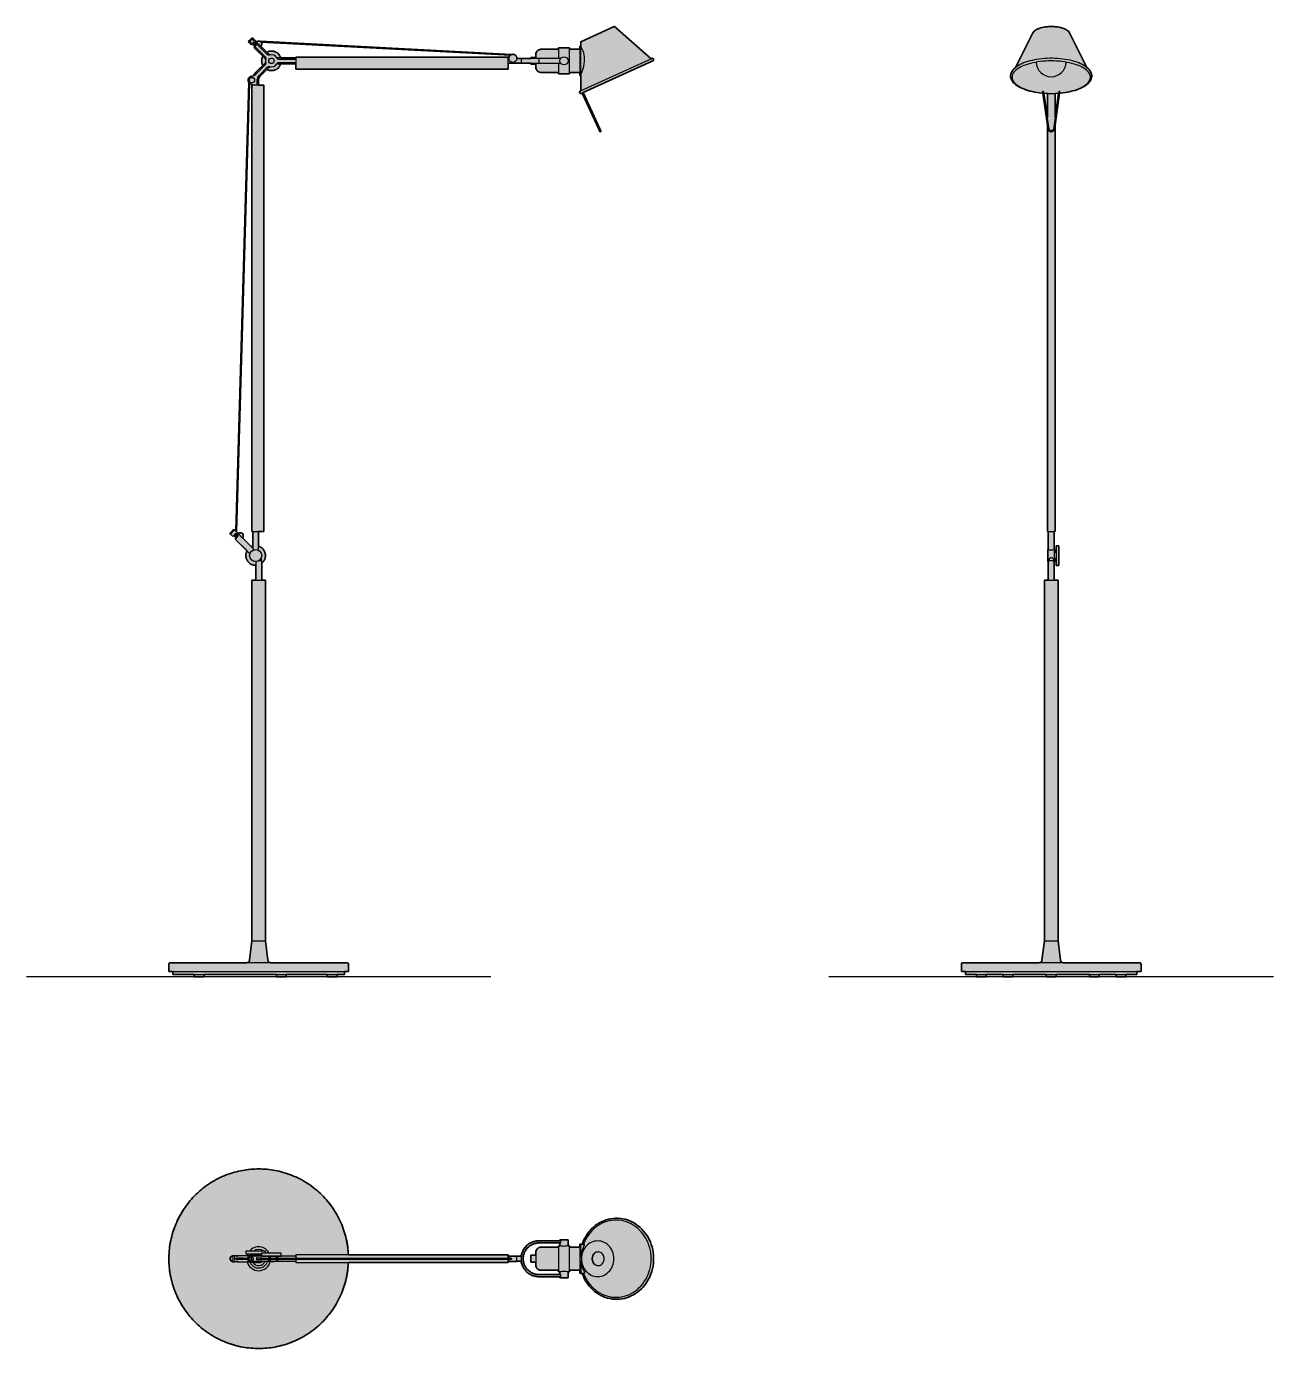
# Model space of a CAD drawing. Header units: millimetres. Extents: x 0 to 2291, y -685 to 1746.
import ezdxf

# ---------------------------------------------------------------- set-up
doc = ezdxf.new("R2010")
doc.units = ezdxf.units.MM
doc.layers.add('Blocks', color=7, linetype='Continuous')
doc.layers.add('Blocks$Fill', color=7, linetype='Continuous', true_color=0xffffff)
for name, color, linetype, lineweight, true_color in [('Blocks$Inner', 7, 'Continuous', 25, 0x007f00), ('Blocks$Outline', 7, 'Continuous', 35, 0xff3f3f), ('Groud', 7, 'Continuous', 25, 0x243775)]:
    doc.layers.add(name, color=color, linetype=linetype, lineweight=lineweight, true_color=true_color)

# ---------------------------------------------------------------- blocks, each defined once
blk = doc.blocks.new('Tolomeo Floor Lamp Front')
at = {"layer": 'Blocks$Fill'}
h = blk.add_hatch(color=256, dxfattribs=at)
h.paths.add_polyline_path([(573.5, 23.5), (573.5, 10), (566, 10), (566, 4), (545.9, 4), (545.9, 0), (527.9, 0), (527.9, 4), (496.8, 4), (496.8, 0), (478.8, 0), (478.8, 4), (417.5, 4), (417.5, 0), (399.5, 0), (399.5, 4), (338.1, 4), (338.1, 0), (320.1, 0), (320.1, 4), (289.1, 4), (289.1, 0), (271.1, 0), (271.1, 4), (251, 4), (251, 10), (243.5, 10), (243.5, 23.5), (243.5, 23.6), (243.5, 23.6), (243.5, 23.7), (243.5, 23.7), (243.5, 23.8), (243.5, 23.8), (243.5, 23.9), (243.5, 24), (243.5, 24), (243.6, 24.1), (243.6, 24.1), (243.6, 24.2), (243.6, 24.2), (243.6, 24.3), (243.6, 24.4), (243.7, 24.4), (243.7, 24.5), (243.7, 24.5), (243.7, 24.6), (243.8, 24.6), (243.8, 24.7), (243.8, 24.8), (243.9, 24.8), (243.9, 24.9), (243.9, 24.9), (244, 25), (244, 25), (244, 25.1), (244.1, 25.1), (244.1, 25.2), (244.2, 25.2), (244.2, 25.3), (244.3, 25.3), (244.3, 25.4), (244.4, 25.4), (244.4, 25.4), (244.5, 25.5), (244.5, 25.5), (244.6, 25.6), (244.6, 25.6), (244.7, 25.6), (244.7, 25.7), (244.8, 25.7), (244.8, 25.7), (244.9, 25.7), (244.9, 25.8), (245, 25.8), (245.1, 25.8), (245.1, 25.8), (245.2, 25.9), (245.2, 25.9), (245.3, 25.9), (245.4, 25.9), (245.4, 25.9), (245.5, 25.9), (245.5, 26), (245.6, 26), (245.6, 26), (245.7, 26), (245.8, 26), (245.8, 26), (245.9, 26), (245.9, 26), (246, 26), (386.8, 26), (386.9, 26), (387, 26), (387.1, 26), (387.2, 26), (387.3, 26.1), (387.4, 26.1), (387.5, 26.1), (387.6, 26.1), (387.7, 26.1), (387.8, 26.2), (387.9, 26.2), (388, 26.2), (388.1, 26.2), (388.2, 26.3), (388.3, 26.3), (388.4, 26.4), (388.5, 26.4), (388.6, 26.5), (388.7, 26.5), (388.8, 26.5), (388.9, 26.6), (389, 26.7), (389.1, 26.7), (389.2, 26.8), (389.3, 26.8), (389.4, 26.9), (389.5, 27), (389.6, 27), (389.7, 27.1), (389.8, 27.2), (389.9, 27.3), (390, 27.3), (390.1, 27.4), (390.1, 27.5), (390.2, 27.6), (390.3, 27.7), (390.4, 27.7), (390.4, 27.8), (390.5, 27.9), (390.6, 28), (390.6, 28.1), (390.7, 28.2), (390.8, 28.3), (390.8, 28.4), (390.9, 28.5), (390.9, 28.6), (391, 28.7), (391, 28.8), (391.1, 28.9), (391.1, 29), (391.2, 29.1), (391.2, 29.2), (391.3, 29.3), (391.3, 29.4), (391.3, 29.5), (391.4, 29.6), (391.4, 29.7), (391.4, 29.8), (391.4, 29.9), (391.5, 30), (391.5, 30.1), (391.5, 30.2), (391.5, 30.3), (391.5, 30.4), (396, 66), (396, 729), (402.9, 729), (402.9, 762.9), (402.5, 762.9), (402.5, 785.1), (402.9, 785.1), (402.9, 808.2), (403, 808.8), (403.1, 809.2), (403.1, 812), (402.9, 812.8), (402.9, 817.1), (403.1, 818), (403.1, 818), (401.6, 818), (401.5, 818), (401.5, 1564.7), (393, 1623.6), (387.2, 1624.2), (382.6, 1624.9), (378.1, 1625.6), (373.8, 1626.5), (369.5, 1627.5), (365.5, 1628.7), (361.6, 1629.9), (357.9, 1631.3), (354.5, 1632.8), (351.2, 1634.3), (348.2, 1636), (345.5, 1637.7), (343, 1639.6), (340.8, 1641.5), (338.9, 1643.5), (337.3, 1645.5), (336, 1647.5), (335.1, 1649.6), (334.4, 1651.8), (334, 1653.9), (334, 1656.1), (334.3, 1658.3), (334.9, 1660.5), (335.9, 1662.6), (337.1, 1664.8), (338.7, 1666.9), (340.7, 1668.9), (342.7, 1670.7), (375, 1734.6), (375.4, 1735.3), (376.4, 1736.7), (377.8, 1738), (379.5, 1739.2), (381.4, 1740.4), (382.5, 1741), (383.7, 1741.5), (386.2, 1742.5), (388.9, 1743.4), (391.9, 1744.1), (395, 1744.8), (398.2, 1745.3), (401.6, 1745.6), (405, 1745.8), (408.5, 1745.9), (411.9, 1745.8), (415.4, 1745.6), (418.7, 1745.3), (422, 1744.8), (425.1, 1744.1), (428, 1743.4), (430.8, 1742.5), (433.3, 1741.5), (434.1, 1741.2), (435.5, 1740.4), (437.5, 1739.2), (439.2, 1738), (440.6, 1736.7), (441.6, 1735.3), (442, 1734.6), (474.2, 1670.7), (476.2, 1669), (478.1, 1667), (479.7, 1665), (480.9, 1663), (481.9, 1660.9), (482.6, 1658.7), (482.9, 1656.6), (483, 1654.4), (482.7, 1652.2), (482.1, 1650), (481.1, 1647.9), (479.8, 1645.7), (478.2, 1643.6), (476.3, 1641.6), (474.1, 1639.7), (471.6, 1637.8), (468.9, 1636.1), (465.9, 1634.4), (462.7, 1632.8), (459.2, 1631.4), (455.5, 1630), (451.7, 1628.7), (447.6, 1627.6), (443.4, 1626.6), (439.1, 1625.7), (434.6, 1624.9), (430.1, 1624.2), (425.4, 1623.7), (424, 1623.6), (415.5, 1564.7), (415.5, 818), (415.3, 818), (413.9, 818), (413.9, 817.9), (414, 817.4), (414, 817.1), (414, 812.8), (413.9, 812), (413.9, 809.2), (414, 808.6), (414, 808.2), (414, 785.1), (414.5, 785.1), (414.5, 780), (417.5, 780), (417.5, 792), (422.5, 792), (422.5, 756), (417.5, 756), (417.5, 768), (414.5, 768), (414.5, 762.9), (414, 762.9), (414, 729), (421, 729), (421, 66), (425.4, 30.4), (425.5, 30.3), (425.5, 30.2), (425.5, 30.1), (425.5, 30), (425.5, 29.9), (425.6, 29.8), (425.6, 29.7), (425.6, 29.6), (425.6, 29.5), (425.7, 29.4), (425.7, 29.3), (425.7, 29.2), (425.8, 29.1), (425.8, 29), (425.9, 28.9), (425.9, 28.8), (426, 28.7), (426, 28.6), (426.1, 28.5), (426.1, 28.4), (426.2, 28.3), (426.3, 28.2), (426.3, 28.1), (426.4, 28), (426.5, 27.9), (426.5, 27.8), (426.6, 27.7), (426.7, 27.7), (426.8, 27.6), (426.8, 27.5), (426.9, 27.4), (427, 27.3), (427.1, 27.3), (427.2, 27.2), (427.3, 27.1), (427.4, 27), (427.4, 27), (427.5, 26.9), (427.6, 26.8), (427.7, 26.8), (427.8, 26.7), (427.9, 26.7), (428, 26.6), (428.1, 26.5), (428.2, 26.5), (428.3, 26.5), (428.4, 26.4), (428.5, 26.4), (428.6, 26.3), (428.7, 26.3), (428.8, 26.2), (428.9, 26.2), (429, 26.2), (429.2, 26.2), (429.3, 26.1), (429.4, 26.1), (429.5, 26.1), (429.6, 26.1), (429.7, 26.1), (429.8, 26), (429.9, 26), (430, 26), (430.1, 26), (430.2, 26), (571, 26), (571, 26), (571.1, 26), (571.2, 26), (571.2, 26), (571.3, 26), (571.3, 26), (571.4, 26), (571.4, 26), (571.5, 25.9), (571.6, 25.9), (571.6, 25.9), (571.7, 25.9), (571.7, 25.9), (571.8, 25.9), (571.8, 25.8), (571.9, 25.8), (572, 25.8), (572, 25.8), (572.1, 25.7), (572.1, 25.7), (572.2, 25.7), (572.2, 25.7), (572.3, 25.6), (572.4, 25.6), (572.4, 25.6), (572.5, 25.5), (572.5, 25.5), (572.6, 25.4), (572.6, 25.4), (572.7, 25.4), (572.7, 25.3), (572.8, 25.3), (572.8, 25.2), (572.8, 25.2), (572.9, 25.1), (572.9, 25.1), (573, 25), (573, 25), (573, 24.9), (573.1, 24.9), (573.1, 24.8), (573.1, 24.8), (573.2, 24.7), (573.2, 24.6), (573.2, 24.6), (573.3, 24.5), (573.3, 24.5), (573.3, 24.4), (573.3, 24.4), (573.4, 24.3), (573.4, 24.2), (573.4, 24.2), (573.4, 24.1), (573.4, 24.1), (573.4, 24), (573.4, 24), (573.5, 23.9), (573.5, 23.8), (573.5, 23.8), (573.5, 23.7), (573.5, 23.7), (573.5, 23.6), (573.5, 23.6)], flags=0)
h.paths.add_polyline_path([(401.5, 1623), (396.6, 1623.3), (395, 1623.4), (401.5, 1578.7)], flags=0)
h.paths.add_polyline_path([(422, 1623.4), (415.9, 1623), (415.5, 1623), (415.5, 1578.7)], flags=0)
at = {"layer": 'Blocks$Inner'}
for p, q in [((401.5, 1623), (401.5, 1578.7)), ((415.5, 1578.7), (415.5, 1623)), ((417.5, 780), (414.5, 780)), ((403, 764.9), (414, 764.9)), ((414, 729), (414, 764.5)), ((414.5, 768), (417.5, 768))]:
    blk.add_line(p, q, dxfattribs=at)
for points in [[(342.7, 1670.7), (375, 1734.6), (375.4, 1735.3), (376.4, 1736.7), (377.8, 1738), (379.5, 1739.2), (381.4, 1740.4), (382.5, 1741), (383.7, 1741.5), (386.2, 1742.5), (388.9, 1743.4), (391.9, 1744.1), (395, 1744.8), (398.2, 1745.3), (401.6, 1745.6), (405, 1745.8), (408.5, 1745.9), (411.9, 1745.8), (415.4, 1745.6), (418.7, 1745.3), (422, 1744.8), (425.1, 1744.1), (428, 1743.4), (430.8, 1742.5), (433.3, 1741.5), (434.1, 1741.2), (435.5, 1740.4), (437.5, 1739.2), (439.2, 1738), (440.6, 1736.7), (441.6, 1735.3), (442, 1734.6), (474.2, 1670.7)], [(433.9, 1741.4), (431.5, 1742.4), (429, 1743.2), (426.2, 1744), (423.3, 1744.7), (420.3, 1745.2), (417.2, 1745.6), (414, 1745.9), (410.7, 1746.1), (408.5, 1746.1), (406.8, 1746.1), (403.5, 1746), (400.3, 1745.7), (397.1, 1745.3), (394.1, 1744.8), (391.2, 1744.1), (388.4, 1743.4), (385.9, 1742.5), (383.5, 1741.5), (382.7, 1741.2)], [(424, 1623.6), (425.4, 1623.7), (430.1, 1624.2), (434.6, 1624.9), (439.1, 1625.7), (443.4, 1626.6), (447.6, 1627.6), (451.7, 1628.7), (455.5, 1630), (459.2, 1631.4), (462.7, 1632.8), (465.9, 1634.4), (468.9, 1636.1), (471.6, 1637.8), (474.1, 1639.7), (476.3, 1641.6), (478.2, 1643.6), (479.8, 1645.7), (481.1, 1647.9), (482.1, 1650), (482.7, 1652.2), (483, 1654.4), (482.9, 1656.6), (482.6, 1658.7), (481.9, 1660.9), (480.9, 1663), (479.7, 1665), (478.1, 1667), (476.2, 1669), (474, 1670.9), (471.5, 1672.8), (468.7, 1674.5), (465.7, 1676.2), (462.5, 1677.7), (459, 1679.2), (455.3, 1680.6), (451.5, 1681.8), (447.4, 1682.9), (443.2, 1684), (438.9, 1684.9), (434.4, 1685.6), (429.8, 1686.3), (425.1, 1686.8), (420.4, 1687.2), (415.6, 1687.5), (410.7, 1687.6), (408.5, 1687.6), (405.9, 1687.6), (401.1, 1687.4), (396.3, 1687.2), (391.6, 1686.8), (386.9, 1686.3), (382.3, 1685.6), (377.9, 1684.8), (373.5, 1683.9), (369.3, 1682.9), (365.3, 1681.8), (361.4, 1680.5), (357.8, 1679.1), (354.3, 1677.7), (351.1, 1676.1), (348.1, 1674.4), (345.3, 1672.7), (342.9, 1670.8), (340.7, 1668.9), (338.7, 1666.9), (337.1, 1664.8), (335.9, 1662.6), (334.9, 1660.5), (334.3, 1658.3), (334, 1656.1), (334, 1653.9), (334.4, 1651.8), (335.1, 1649.6), (336, 1647.5), (337.3, 1645.5), (338.9, 1643.5), (340.8, 1641.5), (343, 1639.6), (345.5, 1637.7), (348.2, 1636), (351.2, 1634.3), (354.5, 1632.8), (357.9, 1631.3), (361.6, 1629.9), (365.5, 1628.7), (369.5, 1627.5), (373.8, 1626.5), (378.1, 1625.6), (382.6, 1624.9), (387.2, 1624.2), (391.8, 1623.7), (393, 1623.6)], [(424, 1623.8), (428.3, 1624.3), (433.1, 1624.9), (437.8, 1625.7), (442.3, 1626.6), (446.6, 1627.6), (450.8, 1628.8), (454.8, 1630.1), (458.5, 1631.5), (462, 1633), (465.2, 1634.6), (468.2, 1636.3), (470.8, 1638), (473.2, 1639.9), (475.2, 1641.8), (477, 1643.7), (478.3, 1645.7), (479.4, 1647.8), (480.1, 1649.8), (480.4, 1651.9), (480.4, 1654), (480.1, 1656.1), (479.4, 1658.2), (478.3, 1660.2), (477, 1662.2), (475.2, 1664.2), (473.2, 1666.1), (470.8, 1667.9), (468.2, 1669.7), (465.2, 1671.4), (462, 1672.9), (458.5, 1674.4), (454.8, 1675.8), (450.8, 1677.1), (446.6, 1678.3), (442.3, 1679.3), (437.8, 1680.2), (433.1, 1681), (428.3, 1681.7), (423.5, 1682.2), (418.5, 1682.5), (413.5, 1682.8), (408.5, 1682.8), (403.5, 1682.8), (398.5, 1682.5), (393.5, 1682.2), (388.6, 1681.7), (383.9, 1681), (379.2, 1680.2), (374.7, 1679.3), (370.3, 1678.3), (366.2, 1677.1), (362.2, 1675.8), (358.5, 1674.4), (355, 1672.9), (351.7, 1671.4), (348.8, 1669.7), (346.1, 1667.9), (343.8, 1666.1), (341.7, 1664.2), (340, 1662.2), (338.6, 1660.2), (337.6, 1658.2), (336.9, 1656.1), (336.5, 1654), (336.5, 1651.9), (336.9, 1649.8), (337.6, 1647.8), (338.6, 1645.7), (340, 1643.7), (341.7, 1641.8), (343.8, 1639.9), (346.1, 1638), (348.8, 1636.3), (351.8, 1634.6), (355, 1633), (358.5, 1631.5), (362.2, 1630.1), (366.2, 1628.8), (370.3, 1627.6), (374.7, 1626.6), (379.2, 1625.7), (383.9, 1624.9), (388.6, 1624.3), (392.9, 1623.8)], [(424.2, 1625.5), (424.3, 1626.5), (424.1, 1626.6), (423.9, 1626.7), (423.6, 1626.8), (423.3, 1626.9), (422.9, 1626.8), (422.7, 1626.8), (422.5, 1626.7), (422.4, 1626.6), (412.5, 1557.7), (412.4, 1557.3), (411.9, 1556.4), (411.2, 1555.6), (410.3, 1555), (409.2, 1554.7), (408.1, 1554.6), (407, 1554.9), (406.1, 1555.4), (405.3, 1556), (404.8, 1556.9), (404.5, 1557.7), (394.6, 1626.6), (394.5, 1626.7), (394.3, 1626.8), (394, 1626.8), (393.7, 1626.9), (393.4, 1626.8), (393.1, 1626.7), (392.8, 1626.6), (392.6, 1626.5), (392.7, 1625.5)], [(392.7, 1625.5), (402.5, 1557.4), (402.7, 1556.7), (403.2, 1555.5), (404, 1554.5), (405, 1553.7), (406.2, 1553), (407.5, 1552.7), (408.9, 1552.6), (410.3, 1552.9), (411.5, 1553.4), (412.6, 1554.2), (413.5, 1555.2), (414.1, 1556.3), (414.4, 1557.4), (424.3, 1625.5)], [(395, 1623.6), (397.5, 1623.5), (401.1, 1623.3), (404.8, 1623.2), (408.5, 1623.1), (412.2, 1623.2), (415.8, 1623.3), (419.5, 1623.5), (422, 1623.6)], [(395, 1623.4), (396.6, 1623.3), (401.4, 1623), (406.2, 1622.9), (411, 1622.9), (415.9, 1623), (420.7, 1623.3), (422, 1623.4)], [(401.5, 1564.7), (401.5, 818), (401.6, 818), (403.6, 818), (413.4, 818), (415.3, 818), (415.5, 818), (415.5, 1564.7)], [(404.5, 1557.7), (404.4, 1557.9), (404.2, 1558), (403.9, 1558), (403.5, 1558), (403.1, 1557.9), (402.8, 1557.8), (402.6, 1557.6), (402.5, 1557.5), (402.5, 1557.4)], [(414.4, 1557.4), (414.4, 1557.5), (414.4, 1557.6), (414.1, 1557.8), (413.8, 1557.9), (413.4, 1558), (413.1, 1558), (412.7, 1558), (412.5, 1557.9), (412.5, 1557.7)], [(403.1, 818), (402.9, 817.1), (403.1, 818), (403.1, 785.1)], [(402.9, 817.1), (402.9, 812.8), (403.1, 812.8)], [(403.1, 813.5), (403, 813.1), (402.9, 812.8), (403.1, 812)], [(402.9, 785.1), (402.9, 808.2), (403, 808.8), (403.1, 809.2)], [(413.9, 785), (413.9, 818), (413.9, 817.9), (414, 817.1)], [(413.9, 812), (414, 812.8), (414, 817.1), (413.9, 818)], [(413.9, 812.8), (414, 812.8), (414, 813.2), (413.9, 813.5)], [(413.9, 809.2), (414, 808.6), (414, 808.2), (414, 785.1)], [(403.1, 785.1), (402.5, 785.1), (402.5, 762.9), (402.9, 762.9)], [(413.8, 785), (413.3, 784.8), (412.4, 784.4), (410.9, 784), (409.1, 783.7), (408.5, 783.7), (406.8, 783.8), (405.4, 784.2), (404.1, 784.6), (403.3, 785), (403.1, 785.1)], [(414, 762.9), (414.5, 762.9), (414.5, 785.1), (413.8, 785.1)], [(414, 764.5), (414, 764.9), (413.2, 766.6), (412, 768.2), (410.6, 769.3), (409.3, 769.7), (407.9, 769.8), (406.7, 769.4), (405.3, 768.5), (403.9, 766.9), (403.1, 765.4), (403, 764.9), (403, 764.4), (402.9, 729)], [(391.5, 30.4), (396, 66), (396, 729), (408.5, 729), (421, 729), (421, 66), (425.4, 30.4)], [(396, 66), (408.5, 66), (421, 66)], [(571, 26), (408.5, 26), (246, 26)], [(243.5, 23.5), (243.5, 10), (408.5, 10), (573.5, 10), (573.5, 23.5)], [(251, 10), (251, 4), (408.5, 4), (566, 4), (566, 10)], [(271.1, 4), (271.1, 0), (289.1, 0), (289.1, 4)], [(320.1, 4), (320.1, 0), (338.1, 0), (338.1, 4)], [(399.5, 4), (399.5, 0), (417.5, 0), (417.5, 4)], [(478.8, 4), (478.8, 0), (496.8, 0), (496.8, 4)], [(527.9, 4), (527.9, 0), (545.9, 0), (545.9, 4)]]:
    blk.add_lwpolyline(points, dxfattribs=at)
blk.add_lwpolyline([(422.5, 756), (422.5, 792), (417.5, 792), (417.5, 756)], close=True, dxfattribs=at)
for centre, radius, start, end in [((408.5, 1681.2), 27.5, 181.4035, 358.5965), ((246, 23.5), 2.5, 90, 180), ((386.6, 31), 5, 270, 352.875), ((430.4, 31), 5, 187.125, 270), ((571, 23.5), 2.5, 0, 90)]:
    blk.add_arc(centre, radius, start, end, dxfattribs=at)
at = {"layer": 'Blocks$Outline'}
for points in [[(342.7, 1670.7), (375, 1734.6)], [(375, 1734.6), (375.4, 1735.3), (376.4, 1736.7), (377.8, 1738), (379.5, 1739.2), (381.4, 1740.4), (382.5, 1741)], [(382.5, 1741), (383.7, 1741.5), (386.2, 1742.5), (388.9, 1743.4), (391.9, 1744.1), (395, 1744.8), (398.2, 1745.3), (401.6, 1745.6), (405, 1745.8), (408.5, 1745.9)], [(408.5, 1745.9), (411.9, 1745.8), (415.4, 1745.6), (418.7, 1745.3), (422, 1744.8), (425.1, 1744.1), (428, 1743.4), (430.8, 1742.5), (433.3, 1741.5), (434.1, 1741.2)], [(434.1, 1741.2), (435.5, 1740.4), (437.5, 1739.2), (439.2, 1738), (440.6, 1736.7), (441.6, 1735.3), (442, 1734.6)], [(442, 1734.6), (474.2, 1670.7)], [(393, 1623.6), (391.8, 1623.7), (387.2, 1624.2), (382.6, 1624.9), (378.1, 1625.6), (373.8, 1626.5), (369.5, 1627.5), (365.5, 1628.7), (361.6, 1629.9), (357.9, 1631.3), (354.5, 1632.8), (351.2, 1634.3), (348.2, 1636), (345.5, 1637.7), (343, 1639.6), (340.8, 1641.5), (338.9, 1643.5), (337.3, 1645.5), (336, 1647.5), (335.1, 1649.6), (334.4, 1651.8), (334, 1653.9), (334, 1656.1), (334.3, 1658.3), (334.9, 1660.5), (335.9, 1662.6), (337.1, 1664.8), (338.7, 1666.9), (340.7, 1668.9), (342.7, 1670.7)], [(474.2, 1670.7), (476.2, 1669), (478.1, 1667), (479.7, 1665), (480.9, 1663), (481.9, 1660.9), (482.6, 1658.7), (482.9, 1656.6), (483, 1654.4), (482.7, 1652.2), (482.1, 1650), (481.1, 1647.9), (479.8, 1645.7), (478.2, 1643.6), (476.3, 1641.6), (474.1, 1639.7), (471.6, 1637.8), (468.9, 1636.1), (465.9, 1634.4), (462.7, 1632.8), (459.2, 1631.4), (455.5, 1630), (451.7, 1628.7), (447.6, 1627.6), (443.4, 1626.6), (439.1, 1625.7), (434.6, 1624.9), (430.1, 1624.2), (425.4, 1623.7), (424, 1623.6)], [(401.5, 1564.7), (393, 1623.6)], [(401.5, 1623), (401.4, 1623), (396.6, 1623.3), (395, 1623.4)], [(395, 1623.4), (401.5, 1578.7)], [(401.5, 1578.7), (401.5, 1623)], [(424, 1623.6), (415.5, 1564.7)], [(422, 1623.4), (420.7, 1623.3), (415.9, 1623), (415.5, 1623)], [(415.5, 1578.7), (422, 1623.4)], [(415.5, 1623), (415.5, 1578.7)], [(401.5, 818), (401.5, 1564.7)], [(415.5, 1564.7), (415.5, 818)], [(401.6, 818), (401.5, 818)], [(403.1, 818), (401.6, 818)], [(402.9, 817.1), (403.1, 818)], [(402.9, 812.8), (402.9, 817.1)], [(403.1, 812), (402.9, 812.8)], [(402.9, 808.2), (403, 808.8), (403.1, 809.2)], [(402.9, 785.1), (402.9, 808.2)], [(403.1, 818), (403.1, 818)], [(403.1, 809.2), (403.1, 812)], [(415.3, 818), (413.9, 818)], [(413.9, 818), (413.9, 817.9), (414, 817.4)], [(414, 812.8), (413.9, 812)], [(413.9, 812), (413.9, 809.2)], [(413.9, 809.2), (414, 808.6), (414, 808.2)], [(414, 817.4), (414, 817.1)], [(414, 817.1), (414, 812.8)], [(414, 808.2), (414, 785.1)], [(415.5, 818), (415.3, 818)], [(402.5, 762.9), (402.5, 785.1)], [(402.5, 785.1), (402.9, 785.1)], [(414, 785.1), (414.5, 785.1)], [(414.5, 785.1), (414.5, 780)], [(414.5, 780), (417.5, 780)], [(417.5, 780), (417.5, 792)], [(417.5, 792), (422.5, 792)], [(422.5, 792), (422.5, 756)], [(402.9, 762.9), (402.5, 762.9)], [(402.9, 729), (402.9, 762.9)], [(414.5, 762.9), (414, 762.9)], [(414, 762.9), (414, 729)], [(417.5, 768), (414.5, 768)], [(414.5, 768), (414.5, 762.9)], [(417.5, 756), (417.5, 768)], [(422.5, 756), (417.5, 756)], [(396, 66), (396, 729)], [(396, 729), (402.9, 729)], [(414, 729), (421, 729)], [(421, 729), (421, 66)], [(391.5, 30.4), (396, 66)], [(421, 66), (425.4, 30.4)], [(246, 26), (386.8, 26)], [(430.2, 26), (571, 26)], [(243.5, 10), (243.5, 23.5)], [(251, 10), (243.5, 10)], [(251, 4), (251, 10)], [(271.1, 4), (251, 4)], [(271.1, 0), (271.1, 4)], [(289.1, 0), (271.1, 0)], [(320.1, 4), (289.1, 4)], [(289.1, 4), (289.1, 0)], [(320.1, 0), (320.1, 4)], [(338.1, 0), (320.1, 0)], [(399.5, 4), (338.1, 4)], [(338.1, 4), (338.1, 0)], [(399.5, 0), (399.5, 4)], [(417.5, 0), (399.5, 0)], [(478.8, 4), (417.5, 4)], [(417.5, 4), (417.5, 0)], [(478.8, 0), (478.8, 4)], [(496.8, 0), (478.8, 0)], [(527.9, 4), (496.8, 4)], [(496.8, 4), (496.8, 0)], [(527.9, 0), (527.9, 4)], [(545.9, 0), (527.9, 0)], [(566, 4), (545.9, 4)], [(545.9, 4), (545.9, 0)], [(573.5, 10), (566, 10)], [(566, 10), (566, 4)], [(573.5, 23.5), (573.5, 10)]]:
    blk.add_lwpolyline(points, dxfattribs=at)
for points, weights in [([(243.5, 23.5), (243.5, 26), (246, 26)], [1, 0.707106781187, 1]), ([(386.8, 26), (391, 26.2), (391.5, 30.4)], [0.984850113344, 0.757497363514, 1]), ([(425.4, 30.4), (426, 26.2), (430.2, 26)], [1, 0.757497363514, 0.984850113343]), ([(571, 26), (573.5, 26), (573.5, 23.5)], [1, 0.707106781187, 1])]:
    blk.add_rational_spline(points, weights, degree=2, dxfattribs=at)
blk = doc.blocks.new('Tolomeo Floor Lamp Top')
at = {"layer": 'Blocks$Fill'}
h = blk.add_hatch(color=256, dxfattribs=at)
h.paths.add_polyline_path([(820.6, -180.8), (821.9, -184.4), (823.9, -188.8), (826, -193.1), (828.4, -197.1), (831.1, -201), (834, -204.7), (837.1, -208.2), (840.3, -211.5), (843.8, -214.5), (847.5, -217.2), (851.3, -219.7), (855.2, -221.9), (859.3, -223.9), (863.5, -225.5), (867.7, -226.8), (872.1, -227.9), (876.5, -228.6), (880.9, -229), (885.3, -229.1), (889.7, -228.8), (894.1, -228.3), (898.5, -227.4), (902.8, -226.2), (907, -224.8), (911.1, -223), (915.1, -220.9), (919, -218.6), (922.7, -216), (926.3, -213.1), (929.7, -210), (932.9, -206.6), (935.9, -203.1), (938.7, -199.3), (941.2, -195.3), (943.5, -191.1), (945.6, -186.8), (947.3, -182.4), (948.9, -177.8), (950.1, -173.2), (951.1, -168.4), (951.8, -163.6), (952.2, -158.8), (952.3, -154.6), (952.2, -152), (951.9, -147.1), (951.3, -142.3), (950.5, -137.6), (949.3, -132.9), (947.9, -128.3), (946.2, -123.8), (944.2, -119.4), (942, -115.2), (939.6, -111.2), (936.9, -107.3), (933.9, -103.7), (930.8, -100.2), (927.5, -97), (924, -94.1), (920.3, -91.4), (916.4, -88.9), (912.5, -86.8), (908.4, -84.9), (904.2, -83.3), (899.9, -82.1), (895.6, -81.1), (891.2, -80.4), (886.7, -80.1), (882.3, -80.1), (877.9, -80.4), (873.5, -81), (869.1, -81.9), (864.9, -83.2), (860.7, -84.7), (856.6, -86.5), (852.6, -88.6), (848.7, -91), (845, -93.7), (841.5, -96.6), (838.1, -99.8), (835, -103.2), (832, -106.8), (829.3, -110.6), (826.8, -114.7), (824.6, -118.8), (822.6, -123.2), (820.8, -127.6), (820.6, -128.3), (818.4, -128.3), (818.4, -128.3), (818.4, -128.3), (818.4, -128.3), (818.4, -128.2), (818.4, -128.2), (818.4, -128.2), (818.4, -128.2), (818.4, -128.2), (818.4, -128.1), (818.4, -128.1), (818.4, -128.1), (818.4, -128.1), (818.4, -128.1), (818.4, -128.1), (818.4, -128), (818.3, -128), (818.3, -128), (818.3, -128), (818.3, -128), (818.3, -127.9), (818.3, -127.9), (818.3, -127.9), (818.3, -127.9), (818.3, -127.9), (818.3, -127.9), (818.3, -127.8), (818.2, -127.8), (818.2, -127.8), (818.2, -127.8), (818.2, -127.8), (818.2, -127.8), (818.2, -127.7), (818.2, -127.7), (818.1, -127.7), (818.1, -127.7), (818.1, -127.7), (818.1, -127.7), (818.1, -127.7), (818.1, -127.7), (818, -127.6), (818, -127.6), (818, -127.6), (818, -127.6), (818, -127.6), (818, -127.6), (817.9, -127.6), (817.9, -127.6), (817.9, -127.6), (817.9, -127.6), (817.9, -127.6), (817.8, -127.5), (817.8, -127.5), (817.8, -127.5), (817.8, -127.5), (817.8, -127.5), (817.8, -127.5), (817.7, -127.5), (817.7, -127.5), (817.7, -127.5), (817.7, -127.5), (817.7, -127.5), (817.6, -127.5), (817.6, -127.5), (817.6, -127.5), (817.6, -127.5), (817.6, -127.5), (817.6, -127.5), (817.5, -127.5), (817.5, -127.5), (817.5, -127.5), (817.5, -127.5), (817.5, -127.5), (817.4, -127.5), (817.4, -127.5), (817.4, -127.5), (817.4, -127.5), (817.4, -127.5), (817.3, -127.6), (817.3, -127.6), (817.3, -127.6), (817.3, -127.6), (817.3, -127.6), (817.3, -127.6), (817.2, -127.6), (817.2, -127.6), (817.2, -127.6), (817.2, -127.6), (817.2, -127.6), (817.2, -127.7), (817.1, -127.7), (817.1, -127.7), (817.1, -127.7), (817.1, -127.7), (817.1, -127.7), (817.1, -127.7), (817, -127.7), (817, -127.8), (817, -127.8), (817, -127.8), (817, -127.8), (817, -127.8), (817, -127.8), (816.9, -127.9), (816.9, -127.9), (816.9, -127.9), (816.9, -127.9), (816.9, -127.9), (816.9, -127.9), (816.9, -128), (816.9, -128), (816.9, -128), (816.9, -128), (816.9, -128), (816.8, -128.1), (816.8, -128.1), (816.8, -128.1), (816.8, -128.1), (816.8, -128.1), (816.8, -128.1), (816.8, -128.2), (816.8, -128.2), (816.8, -128.2), (816.8, -128.2), (816.8, -128.2), (816.8, -128.3), (816.8, -128.3), (816.8, -128.3), (816.8, -128.3), (816.8, -133.3), (797.6, -133.3), (797.6, -130.6), (795.1, -130.6), (795.1, -119.6), (780.1, -119.6), (780.1, -121.6), (741.6, -121.6), (740.9, -121.6), (740.3, -121.6), (739.6, -121.6), (738.9, -121.7), (738.2, -121.7), (737.6, -121.8), (736.9, -121.9), (736.2, -122), (735.5, -122.1), (734.8, -122.3), (734.1, -122.4), (733.4, -122.6), (732.7, -122.8), (732, -123), (731.3, -123.2), (730.6, -123.4), (729.9, -123.7), (729.2, -124), (728.5, -124.3), (727.9, -124.6), (727.2, -124.9), (726.5, -125.2), (725.8, -125.6), (725.2, -125.9), (724.5, -126.3), (723.9, -126.7), (723.2, -127.2), (722.6, -127.6), (722, -128), (721.4, -128.5), (720.8, -129), (720.2, -129.5), (719.6, -130), (719, -130.5), (718.4, -131.1), (717.9, -131.6), (717.4, -132.2), (716.9, -132.7), (716.4, -133.3), (715.9, -133.9), (715.4, -134.5), (714.9, -135.1), (714.5, -135.8), (714, -136.4), (713.6, -137), (713.2, -137.7), (712.9, -138.4), (712.5, -139), (712.1, -139.7), (711.8, -140.4), (711.5, -141), (711.2, -141.7), (710.9, -142.4), (710.7, -143.1), (710.4, -143.8), (710.2, -144.5), (710, -145.2), (709.8, -145.9), (709.6, -146.6), (709.4, -147.3), (709.3, -148), (709.1, -148.7), (709, -149.4), (708.9, -150.1), (701.1, -150.1), (701.1, -149.6), (686.1, -149.6), (686.1, -150.1), (685.1, -150.1), (685.1, -147.6), (391.5, -147.6), (391.3, -143.9), (391, -140.3), (390.7, -136.6), (390.2, -132.9), (389.7, -129.2), (389.1, -125.5), (388.4, -121.8), (387.5, -118), (386.7, -114.3), (385.7, -110.5), (384.6, -106.8), (383.4, -103), (382.1, -99.2), (380.7, -95.5), (379.2, -91.8), (377.7, -88.1), (376, -84.4), (374.2, -80.7), (372.3, -77.1), (370.4, -73.5), (368.3, -69.9), (366.1, -66.4), (363.9, -62.9), (361.5, -59.5), (359.1, -56.1), (356.5, -52.8), (353.9, -49.5), (351.2, -46.3), (348.4, -43.2), (345.5, -40.1), (342.6, -37.2), (339.5, -34.2), (336.4, -31.4), (333.3, -28.6), (330, -26), (326.7, -23.4), (323.4, -20.9), (319.9, -18.5), (316.5, -16.1), (312.9, -13.9), (309.4, -11.8), (305.7, -9.8), (302.1, -7.8), (298.4, -6), (294.7, -4.2), (290.9, -2.6), (287.2, -1.1), (283.4, 0.4), (279.6, 1.7), (275.8, 3), (272, 4.1), (268.1, 5.1), (264.3, 6.1), (260.5, 6.9), (256.7, 7.7), (252.9, 8.3), (249.1, 8.9), (245.3, 9.4), (241.6, 9.8), (237.8, 10.1), (234.1, 10.3), (230.4, 10.4), (226.8, 10.4), (223.1, 10.4), (219.5, 10.3), (215.9, 10.1), (212.2, 9.8), (208.5, 9.4), (204.8, 9), (201, 8.4), (197.3, 7.8), (193.5, 7.1), (189.8, 6.3), (186, 5.3), (182.2, 4.3), (178.4, 3.2), (174.6, 2), (170.9, 0.7), (167.1, -0.7), (163.4, -2.2), (159.7, -3.8), (156, -5.5), (152.3, -7.3), (148.7, -9.2), (145, -11.2), (141.5, -13.2), (138, -15.4), (134.5, -17.7), (131, -20.1), (127.7, -22.5), (124.4, -25.1), (121.1, -27.7), (117.9, -30.5), (114.8, -33.3), (111.7, -36.2), (108.7, -39.1), (105.8, -42.2), (103, -45.3), (100.3, -48.5), (97.6, -51.7), (95, -55), (92.6, -58.4), (90.2, -61.8), (87.9, -65.3), (85.7, -68.8), (83.6, -72.4), (81.5, -76), (79.6, -79.7), (77.8, -83.3), (76.1, -87.1), (74.5, -90.8), (72.9, -94.5), (71.5, -98.3), (70.2, -102.1), (69, -105.9), (67.9, -109.7), (66.8, -113.5), (65.9, -117.3), (65.1, -121.1), (64.3, -124.9), (63.7, -128.7), (63.1, -132.4), (62.7, -136.2), (62.3, -139.9), (62, -143.6), (61.8, -147.3), (61.7, -150.9), (61.6, -154.6), (61.7, -158.2), (61.8, -161.8), (62, -165.5), (62.3, -169.2), (62.7, -173), (63.1, -176.7), (63.7, -180.5), (64.3, -184.2), (65.1, -188), (65.9, -191.8), (66.8, -195.6), (67.9, -199.4), (69, -203.2), (70.2, -207), (71.5, -210.8), (72.9, -214.6), (74.5, -218.3), (76.1, -222.1), (77.8, -225.8), (79.6, -229.5), (81.5, -233.1), (83.6, -236.7), (85.7, -240.3), (87.9, -243.8), (90.2, -247.3), (92.6, -250.7), (95, -254.1), (97.6, -257.4), (100.3, -260.6), (103, -263.8), (105.8, -266.9), (108.7, -270), (111.7, -273), (114.8, -275.9), (117.9, -278.7), (121.1, -281.4), (124.4, -284), (127.7, -286.6), (131, -289), (134.5, -291.4), (138, -293.7), (141.5, -295.9), (145, -298), (148.7, -300), (152.3, -301.9), (156, -303.7), (159.7, -305.4), (163.4, -307), (167.1, -308.5), (170.9, -309.9), (174.6, -311.2), (178.4, -312.4), (182.2, -313.5), (186, -314.5), (189.8, -315.4), (193.5, -316.2), (197.3, -316.9), (201, -317.6), (204.8, -318.1), (208.5, -318.6), (212.2, -318.9), (215.9, -319.2), (219.5, -319.4), (223.1, -319.5), (226.8, -319.6), (230.4, -319.5), (234.1, -319.4), (237.8, -319.2), (241.6, -318.9), (245.3, -318.5), (249.1, -318), (252.9, -317.5), (256.7, -316.8), (260.5, -316.1), (264.3, -315.2), (268.1, -314.3), (272, -313.2), (275.8, -312.1), (279.6, -310.8), (283.4, -309.5), (287.2, -308.1), (290.9, -306.5), (294.7, -304.9), (298.4, -303.1), (302.1, -301.3), (305.7, -299.4), (309.4, -297.3), (312.9, -295.2), (316.5, -293), (319.9, -290.7), (323.4, -288.3), (326.7, -285.8), (330, -283.2), (333.3, -280.5), (336.4, -277.7), (339.5, -274.9), (342.6, -272), (345.5, -269), (348.4, -265.9), (351.2, -262.8), (353.9, -259.6), (356.5, -256.3), (359.1, -253), (361.5, -249.6), (363.9, -246.2), (366.1, -242.7), (368.3, -239.2), (370.4, -235.6), (372.3, -232), (374.2, -228.4), (376, -224.7), (377.7, -221.1), (379.2, -217.3), (380.7, -213.6), (382.1, -209.9), (383.4, -206.1), (384.6, -202.4), (385.7, -198.6), (386.7, -194.9), (387.5, -191.1), (388.4, -187.4), (389.1, -183.6), (389.7, -179.9), (390.2, -176.2), (390.7, -172.5), (391, -168.8), (391.3, -165.2), (391.5, -161.6), (685.1, -161.6), (685.1, -159.1), (686.1, -159.1), (686.1, -159.6), (701.1, -159.6), (701.1, -159.1), (708.9, -159.1), (709, -159.8), (709.1, -160.4), (709.3, -161.1), (709.4, -161.8), (709.6, -162.5), (709.8, -163.2), (710, -163.9), (710.2, -164.6), (710.4, -165.3), (710.7, -166), (710.9, -166.7), (711.2, -167.4), (711.5, -168.1), (711.8, -168.8), (712.1, -169.4), (712.5, -170.1), (712.9, -170.8), (713.2, -171.4), (713.6, -172.1), (714.1, -172.7), (714.5, -173.4), (714.9, -174), (715.4, -174.6), (715.9, -175.2), (716.4, -175.8), (716.9, -176.4), (717.4, -177), (717.9, -177.5), (718.5, -178.1), (719, -178.6), (719.6, -179.1), (720.2, -179.6), (720.8, -180.1), (721.4, -180.6), (722, -181.1), (722.6, -181.5), (723.2, -182), (723.9, -182.4), (724.5, -182.8), (725.2, -183.2), (725.8, -183.6), (726.5, -183.9), (727.2, -184.2), (727.9, -184.6), (728.5, -184.9), (729.2, -185.2), (729.9, -185.4), (730.6, -185.7), (731.3, -185.9), (732, -186.1), (732.7, -186.3), (733.4, -186.5), (734.1, -186.7), (734.8, -186.9), (735.5, -187), (736.2, -187.1), (736.9, -187.2), (737.6, -187.3), (738.2, -187.4), (738.9, -187.5), (739.6, -187.5), (740.3, -187.5), (740.9, -187.6), (741.6, -187.6), (780.1, -187.6), (780.1, -189.6), (795.1, -189.6), (795.1, -178.5), (797.6, -178.5), (797.6, -175.8), (816.8, -175.8), (816.8, -180.8), (816.8, -180.8), (816.8, -180.8), (816.8, -180.9), (816.8, -180.9), (816.8, -180.9), (816.8, -180.9), (816.8, -180.9), (816.8, -181), (816.8, -181), (816.8, -181), (816.8, -181), (816.8, -181), (816.8, -181.1), (816.8, -181.1), (816.9, -181.1), (816.9, -181.1), (816.9, -181.1), (816.9, -181.1), (816.9, -181.2), (816.9, -181.2), (816.9, -181.2), (816.9, -181.2), (816.9, -181.2), (816.9, -181.3), (816.9, -181.3), (817, -181.3), (817, -181.3), (817, -181.3), (817, -181.3), (817, -181.3), (817, -181.4), (817, -181.4), (817.1, -181.4), (817.1, -181.4), (817.1, -181.4), (817.1, -181.4), (817.1, -181.4), (817.1, -181.5), (817.2, -181.5), (817.2, -181.5), (817.2, -181.5), (817.2, -181.5), (817.2, -181.5), (817.2, -181.5), (817.3, -181.5), (817.3, -181.5), (817.3, -181.5), (817.3, -181.6), (817.3, -181.6), (817.3, -181.6), (817.4, -181.6), (817.4, -181.6), (817.4, -181.6), (817.4, -181.6), (817.4, -181.6), (817.5, -181.6), (817.5, -181.6), (817.5, -181.6), (817.5, -181.6), (817.5, -181.6), (817.6, -181.6), (817.6, -181.6), (817.6, -181.6), (817.6, -181.6), (817.6, -181.6), (817.6, -181.6), (817.7, -181.6), (817.7, -181.6), (817.7, -181.6), (817.7, -181.6), (817.7, -181.6), (817.8, -181.6), (817.8, -181.6), (817.8, -181.6), (817.8, -181.6), (817.8, -181.6), (817.8, -181.6), (817.9, -181.6), (817.9, -181.6), (817.9, -181.6), (817.9, -181.5), (817.9, -181.5), (818, -181.5), (818, -181.5), (818, -181.5), (818, -181.5), (818, -181.5), (818, -181.5), (818.1, -181.5), (818.1, -181.5), (818.1, -181.4), (818.1, -181.4), (818.1, -181.4), (818.1, -181.4), (818.2, -181.4), (818.2, -181.4), (818.2, -181.4), (818.2, -181.3), (818.2, -181.3), (818.2, -181.3), (818.2, -181.3), (818.3, -181.3), (818.3, -181.3), (818.3, -181.3), (818.3, -181.2), (818.3, -181.2), (818.3, -181.2), (818.3, -181.2), (818.3, -181.2), (818.3, -181.1), (818.3, -181.1), (818.3, -181.1), (818.4, -181.1), (818.4, -181.1), (818.4, -181.1), (818.4, -181), (818.4, -181), (818.4, -181), (818.4, -181), (818.4, -181), (818.4, -180.9), (818.4, -180.9), (818.4, -180.9), (818.4, -180.9), (818.4, -180.9), (818.4, -180.8), (818.4, -180.8), (818.4, -180.8)], flags=0)
h.paths.add_polyline_path([(726.6, -148.3), (726.6, -160.8), (735.6, -160.8), (735.6, -165.8), (735.6, -166), (735.6, -166.3), (735.6, -166.5), (735.6, -166.7), (735.7, -166.9), (735.7, -167.2), (735.7, -167.4), (735.8, -167.6), (735.8, -167.9), (735.9, -168.1), (735.9, -168.3), (736, -168.6), (736.1, -168.8), (736.1, -169), (736.2, -169.3), (736.3, -169.5), (736.4, -169.7), (736.5, -170), (736.6, -170.2), (736.7, -170.4), (736.8, -170.6), (737, -170.9), (737.1, -171.1), (737.2, -171.3), (737.4, -171.5), (737.5, -171.7), (737.7, -171.9), (737.8, -172.1), (738, -172.3), (738.2, -172.5), (738.4, -172.7), (738.5, -172.9), (738.7, -173.1), (738.9, -173.2), (739.1, -173.4), (739.3, -173.6), (739.5, -173.7), (739.7, -173.9), (739.9, -174), (740.1, -174.2), (740.3, -174.3), (740.6, -174.5), (740.8, -174.6), (741, -174.7), (741.2, -174.8), (741.5, -174.9), (741.7, -175), (741.9, -175.1), (742.2, -175.2), (742.4, -175.3), (742.6, -175.4), (742.9, -175.4), (743.1, -175.5), (743.3, -175.5), (743.6, -175.6), (743.8, -175.6), (744, -175.7), (744.2, -175.7), (744.5, -175.7), (744.7, -175.8), (744.9, -175.8), (745.2, -175.8), (745.4, -175.8), (745.6, -175.8), (777.6, -175.8), (777.6, -178.5), (780.1, -178.5), (780.1, -183.6), (741.6, -183.6), (741, -183.6), (740.3, -183.5), (739.7, -183.5), (739, -183.4), (738.3, -183.4), (737.7, -183.3), (737, -183.2), (736.3, -183.1), (735.7, -182.9), (735, -182.8), (734.3, -182.6), (733.6, -182.4), (733, -182.2), (732.3, -182), (731.6, -181.8), (730.9, -181.5), (730.3, -181.3), (729.6, -181), (728.9, -180.7), (728.3, -180.3), (727.6, -180), (727, -179.6), (726.4, -179.2), (725.7, -178.8), (725.1, -178.4), (724.5, -178), (723.9, -177.5), (723.3, -177.1), (722.8, -176.6), (722.2, -176.1), (721.6, -175.6), (721.1, -175.1), (720.6, -174.5), (720.1, -174), (719.6, -173.4), (719.1, -172.8), (718.6, -172.3), (718.2, -171.7), (717.7, -171), (717.3, -170.4), (716.9, -169.8), (716.6, -169.2), (716.2, -168.5), (715.8, -167.9), (715.5, -167.2), (715.2, -166.6), (714.9, -165.9), (714.6, -165.2), (714.4, -164.6), (714.1, -163.9), (713.9, -163.2), (713.7, -162.5), (713.5, -161.9), (713.4, -161.2), (713.2, -160.5), (713.1, -159.8), (713, -159.2), (712.9, -158.5), (712.8, -157.8), (712.7, -157.2), (712.7, -156.5), (712.6, -155.9), (712.6, -155.2), (712.6, -154.6), (712.6, -153.9), (712.6, -153.3), (712.7, -152.6), (712.7, -152), (712.8, -151.3), (712.9, -150.6), (713, -150), (713.1, -149.3), (713.2, -148.6), (713.4, -147.9), (713.5, -147.3), (713.7, -146.6), (713.9, -145.9), (714.1, -145.2), (714.4, -144.6), (714.6, -143.9), (714.9, -143.2), (715.2, -142.6), (715.5, -141.9), (715.8, -141.2), (716.2, -140.6), (716.6, -140), (716.9, -139.3), (717.3, -138.7), (717.7, -138.1), (718.2, -137.5), (718.6, -136.9), (719.1, -136.3), (719.6, -135.7), (720.1, -135.1), (720.6, -134.6), (721.1, -134.1), (721.6, -133.5), (722.2, -133), (722.8, -132.5), (723.3, -132), (723.9, -131.6), (724.5, -131.1), (725.1, -130.7), (725.7, -130.3), (726.4, -129.9), (727, -129.5), (727.6, -129.1), (728.3, -128.8), (728.9, -128.5), (729.6, -128.2), (730.3, -127.9), (730.9, -127.6), (731.6, -127.3), (732.3, -127.1), (733, -126.9), (733.6, -126.7), (734.3, -126.5), (735, -126.3), (735.7, -126.2), (736.3, -126), (737, -125.9), (737.7, -125.8), (738.3, -125.7), (739, -125.7), (739.7, -125.6), (740.3, -125.6), (741, -125.6), (741.6, -125.6), (780.1, -125.6), (780.1, -130.6), (777.6, -130.6), (777.6, -133.3), (745.6, -133.3), (745.4, -133.3), (745.2, -133.3), (744.9, -133.3), (744.7, -133.4), (744.5, -133.4), (744.2, -133.4), (744, -133.4), (743.8, -133.5), (743.6, -133.5), (743.3, -133.6), (743.1, -133.6), (742.9, -133.7), (742.6, -133.8), (742.4, -133.8), (742.2, -133.9), (741.9, -134), (741.7, -134.1), (741.5, -134.2), (741.2, -134.3), (741, -134.4), (740.8, -134.5), (740.6, -134.7), (740.3, -134.8), (740.1, -134.9), (739.9, -135.1), (739.7, -135.2), (739.5, -135.4), (739.3, -135.5), (739.1, -135.7), (738.9, -135.9), (738.7, -136.1), (738.5, -136.2), (738.4, -136.4), (738.2, -136.6), (738, -136.8), (737.8, -137), (737.7, -137.2), (737.5, -137.4), (737.4, -137.6), (737.2, -137.8), (737.1, -138.1), (737, -138.3), (736.8, -138.5), (736.7, -138.7), (736.6, -138.9), (736.5, -139.2), (736.4, -139.4), (736.3, -139.6), (736.2, -139.9), (736.1, -140.1), (736.1, -140.3), (736, -140.6), (735.9, -140.8), (735.9, -141), (735.8, -141.3), (735.8, -141.5), (735.7, -141.7), (735.7, -142), (735.7, -142.2), (735.6, -142.4), (735.6, -142.6), (735.6, -142.9), (735.6, -143.1), (735.6, -143.3), (735.6, -148.3)], flags=0)
at = {"layer": 'Blocks$Inner'}
for p, q in [((215.1, -145.6), (215.1, -148.6)), ((227.1, -148.6), (227.1, -145.6)), ((735.6, -143.3), (735.6, -165.8)), ((777.6, -133.3), (745.6, -133.3)), ((780.1, -125.6), (780.1, -130.6)), ((816.8, -133.3), (797.6, -133.3)), ((816.8, -128.3), (816.8, -180.8)), ((818.4, -151.4), (818.4, -128.3)), ((185.2, -149.6), (188.1, -149.6)), ((185.2, -159.6), (188.1, -159.6)), ((232.1, -149.7), (222.5, -147.7)), ((222.5, -161.4), (232.1, -159.5)), ((226.7, -148.6), (232.1, -148.6)), ((232.2, -149.7), (232.2, -149.6)), ((245.1, -149.6), (245.1, -150.1)), ((255.1, -150.1), (255.1, -149.6)), ((686.1, -150.1), (685.1, -150.1)), ((685.1, -159.1), (686.1, -159.1)), ((708.9, -150.1), (701.1, -150.1)), ((701.1, -159.1), (708.9, -159.1)), ((818.8, -148.4), (818.7, -149)), ((745.6, -175.8), (777.6, -175.8)), ((780.1, -178.5), (780.1, -183.6)), ((797.6, -175.8), (816.8, -175.8))]:
    blk.add_line(p, q, dxfattribs=at)
for points in [[(820.6, -180.8), (821.9, -184.4), (823.9, -188.8), (826, -193.1), (828.4, -197.1), (831.1, -201), (834, -204.7), (837.1, -208.2), (840.3, -211.5), (843.8, -214.5), (847.5, -217.2), (851.3, -219.7), (855.2, -221.9), (859.3, -223.9), (863.5, -225.5), (867.7, -226.8), (872.1, -227.9), (876.5, -228.6), (880.9, -229), (885.3, -229.1), (889.7, -228.8), (894.1, -228.3), (898.5, -227.4), (902.8, -226.2), (907, -224.8), (911.1, -223), (915.1, -220.9), (919, -218.6), (922.7, -216), (926.3, -213.1), (929.7, -210), (932.9, -206.6), (935.9, -203.1), (938.7, -199.3), (941.2, -195.3), (943.5, -191.1), (945.6, -186.8), (947.3, -182.4), (948.9, -177.8), (950.1, -173.2), (951.1, -168.4), (951.8, -163.6), (952.2, -158.8), (952.3, -154.6), (952.2, -152), (951.9, -147.1), (951.3, -142.3), (950.5, -137.6), (949.3, -132.9), (947.9, -128.3), (946.2, -123.8), (944.2, -119.4), (942, -115.2), (939.6, -111.2), (936.9, -107.3), (933.9, -103.7), (930.8, -100.2), (927.5, -97), (924, -94.1), (920.3, -91.4), (916.4, -88.9), (912.5, -86.8), (908.4, -84.9), (904.2, -83.3), (899.9, -82.1), (895.6, -81.1), (891.2, -80.4), (886.7, -80.1), (882.3, -80.1), (877.9, -80.4), (873.5, -81), (869.1, -81.9), (864.9, -83.2), (860.7, -84.7), (856.6, -86.5), (852.6, -88.6), (848.7, -91), (845, -93.7), (841.5, -96.6), (838.1, -99.8), (835, -103.2), (832, -106.8), (829.3, -110.6), (826.8, -114.7), (824.6, -118.8), (822.6, -123.2), (820.8, -127.6), (820.6, -128.3)], [(823.3, -180.8), (823.5, -181.4), (825.4, -186), (827.6, -190.4), (830, -194.6), (832.7, -198.6), (835.6, -202.4), (838.8, -206), (842.2, -209.3), (845.9, -212.3), (849.7, -215.1), (853.6, -217.5), (857.7, -219.7), (862, -221.5), (866.3, -223), (870.8, -224.1), (875.3, -224.9), (879.8, -225.3), (884.4, -225.4), (888.9, -225.2), (893.4, -224.5), (897.9, -223.6), (902.3, -222.3), (906.6, -220.6), (910.8, -218.7), (914.8, -216.4), (918.7, -213.8), (922.4, -210.9), (925.9, -207.7), (929.2, -204.2), (932.3, -200.5), (935.1, -196.6), (937.7, -192.5), (940, -188.2), (942, -183.7), (943.7, -179.1), (945.2, -174.3), (946.3, -169.5), (947.1, -164.5), (947.6, -159.6), (947.7, -154.6), (947.6, -149.6), (947.1, -144.6), (946.3, -139.7), (945.2, -134.8), (943.7, -130.1), (942, -125.4), (940, -120.9), (937.7, -116.6), (935.1, -112.5), (932.3, -108.6), (929.2, -104.9), (925.9, -101.4), (922.4, -98.3), (918.7, -95.4), (914.8, -92.8), (910.8, -90.5), (906.6, -88.5), (902.3, -86.9), (897.9, -85.5), (893.4, -84.6), (888.9, -84), (884.4, -83.7), (879.8, -83.8), (875.3, -84.2), (870.8, -85), (866.3, -86.2), (862, -87.6), (857.7, -89.4), (853.6, -91.6), (849.7, -94), (845.9, -96.8), (842.2, -99.8), (838.8, -103.1), (835.6, -106.7), (832.7, -110.5), (830, -114.5), (827.6, -118.8), (825.4, -123.2), (823.5, -127.7), (823.3, -128.3)], [(780.1, -121.6), (780.1, -119.6), (795.1, -119.6), (795.1, -130.6), (794.7, -130.7), (793.6, -131.1), (791.7, -131.4), (789.4, -131.7), (786.9, -131.8), (784.6, -131.6), (782.6, -131.3), (781, -130.9), (780.2, -130.6)], [(239.1, -144.6), (239.1, -140.6), (203.1, -140.6), (203.1, -145.6), (232.1, -145.6)], [(741.6, -125.6), (781.6, -125.6), (781.6, -121.6), (741.6, -121.6)], [(780.2, -130.6), (777.6, -130.6), (777.6, -178.5), (780.2, -178.5)], [(780.2, -178.5), (781, -178.2), (782.5, -177.9), (784.6, -177.5), (787.1, -177.3), (789.5, -177.4), (791.7, -177.7), (793.5, -178.1), (794.7, -178.4), (795.1, -178.5), (797.6, -178.5), (797.6, -130.6), (795.1, -130.6)], [(818.8, -148.4), (818.9, -147.8), (819.7, -143.8), (820.8, -140.3), (821.9, -137.1), (823.2, -134), (824.3, -131.5), (825, -129.7), (825.4, -128.6), (825.3, -128.3), (818.4, -128.3)], [(850.5, -142.1), (849.2, -142.2), (847.3, -142.6), (845.5, -143.4), (843.9, -144.5), (842.5, -145.9), (841.2, -147.6), (840.3, -149.4), (839.7, -151.4), (839.3, -153.5), (839.3, -155.6), (839.7, -157.7), (840.3, -159.7), (841.2, -161.6), (842.5, -163.2), (843.9, -164.6), (845.5, -165.7), (847.3, -166.5), (849.2, -167), (850.5, -167.1)], [(178.6, -160.1), (178.2, -160.1), (177.2, -159.9), (176.3, -159.4), (175.5, -158.6), (174.7, -157.5), (174.3, -156.3), (174.1, -154.9), (174.1, -153.6), (174.4, -152.3), (174.9, -151.2), (175.6, -150.3), (176.5, -149.6), (177.5, -149.2), (178.5, -149)], [(187.4, -149.6), (187.4, -149), (187.7, -149), (188.2, -149.3), (188.3, -149.6), (188.1, -149.9), (187.7, -150.1), (187, -150.1), (186.2, -149.9), (185.1, -149.5), (184.1, -149.2), (183.3, -149.1), (182.8, -149), (178.6, -149), (179.6, -149.2), (180.5, -149.8), (181.3, -150.6), (182, -151.8), (182.3, -153.1), (182.5, -154.6), (182.3, -156), (182, -157.3), (181.3, -158.5), (180.5, -159.4), (179.6, -159.9), (178.6, -160.1), (182.8, -160.1), (183.1, -160.1), (184.2, -159.9), (185.3, -159.6), (186.2, -159.3), (187, -159.1), (187.7, -159.1), (188.1, -159.2), (188.4, -159.6), (188.2, -159.9), (187.8, -160.1), (187.4, -160.1), (187.4, -159.6)], [(207.1, -154), (185.3, -154), (185.2, -154), (185, -154.1), (184.8, -154.2), (184.8, -154.4), (184.7, -154.5), (184.7, -154.7), (184.8, -154.8), (184.9, -155), (185.1, -155.1), (185.3, -155.2), (185.3, -155.2), (207.1, -155.2)], [(213.6, -149), (187.4, -149), (186.4, -149.2), (185.7, -149.6)], [(185.7, -159.6), (186.4, -159.9), (187.4, -160.1), (213.6, -160.1)], [(189, -154), (189, -153.8), (189, -153.6), (188.9, -153.4), (188.9, -153.2), (188.9, -153.1), (189, -153.1), (189, -154)], [(189, -156.1), (188.9, -156.1), (188.9, -155.9), (188.9, -155.7), (189, -155.5), (189, -155.3), (189, -155.2)], [(189, -153.1), (198.4, -153.1), (198.4, -156.1), (189, -156.1), (189, -155.2)], [(210.5, -159.1), (207.1, -159.1), (207.1, -150.1), (210.5, -150.1)], [(210, -150.2), (209.5, -150.8), (208.8, -151.8), (208.4, -153), (208.2, -154.3), (208.3, -155.6), (208.6, -156.9), (209.2, -158), (210, -158.9)], [(216.2, -149.6), (209.1, -149.6), (209.1, -150.1)], [(209.1, -159.1), (209.1, -159.6), (216.2, -159.6)], [(212.8, -152.1), (213, -151.5), (213.4, -150.9), (213.8, -150.5), (214.3, -150.2), (214.7, -150.1), (215.5, -150.9), (216, -152), (216.3, -153.2), (216.4, -154.6), (216.3, -155.9), (216, -157.1), (215.5, -158.2), (214.7, -159.1), (210.5, -159.1), (210.1, -159), (209.8, -158.7), (209.5, -158.2), (209.5, -157.6), (209.6, -157.1)], [(295.1, -150.1), (263, -150.1), (259.8, -150.1), (247, -150.1), (243.1, -150.1), (222.2, -150.1), (221.7, -150.2), (221.1, -150.2), (220.4, -150.1), (214.7, -150.1), (210.5, -150.1), (210.1, -150.2), (209.8, -150.5), (209.5, -150.9), (209.5, -151.5), (209.6, -152.1)], [(217.5, -148.6), (210, -148.6), (210, -149)], [(210, -160.1), (210, -160.6), (217.5, -160.6)], [(212.8, -157.1), (213, -157.6), (213.4, -158.2), (213.8, -158.7), (214.3, -159), (214.7, -159.1), (220.4, -159.1), (221.2, -158.9), (221.8, -158.9), (222.2, -159.1), (243.1, -159.1), (247, -159.1), (259.8, -159.1), (263, -159.1), (295.1, -159.1)], [(215.3, -149.6), (214.8, -149.2), (213.6, -149.1)], [(213.6, -160), (214.1, -160), (215.5, -159.6), (215.5, -159.6)], [(222.2, -150.1), (222.2, -149.6), (216.2, -149.6), (216.2, -150.1)], [(216.2, -159.1), (216.2, -159.6), (222.2, -159.6), (222.2, -159.1)], [(223, -153.1), (222.8, -153.1), (222.9, -153.2), (222.9, -153.4), (222.9, -153.6), (223, -153.8), (223, -154), (223, -154.2), (223, -154.4), (223, -154.6), (223, -154.8), (223, -154.9), (223, -155.1), (223, -155.3), (222.9, -155.5), (222.9, -155.7), (222.9, -155.9), (222.8, -156.1), (223, -156.1), (223, -154.6), (223, -153.1), (232.4, -153.1), (232.4, -154)], [(223, -156.1), (232.4, -156.1), (232.4, -155.2)], [(226.7, -160.6), (232.2, -160.6), (232.2, -159.4)], [(230.3, -155.2), (690.2, -155.2), (690.3, -155.2), (691.1, -155), (691.5, -154.8), (691.5, -154.7), (691.6, -154.6), (691.6, -154.6), (691.5, -154.5), (691.5, -154.4), (691.4, -154.3), (690.9, -154.1), (690.2, -154), (230.3, -154), (230.2, -154), (229.7, -154.1), (229.5, -154.2), (229.3, -154.3), (229.2, -154.4), (229.2, -154.5), (229.2, -154.6), (229.2, -154.7), (229.3, -154.8), (229.5, -154.9), (229.9, -155.1), (230.3, -155.1)], [(246, -154), (246, -153.5), (245.9, -153.2), (245, -151.8), (243.7, -150.5), (243.1, -150.1)], [(243.1, -159.1), (244.3, -158.1), (245.6, -156.5), (246.1, -155.2), (246.1, -155.2)], [(245.1, -159.1), (245.1, -159.6), (255.1, -159.6), (255.1, -159.1)], [(247, -150.1), (247.2, -150.5), (248, -152.6), (248.2, -154)], [(248.2, -155.2), (247.8, -157.4), (247, -159.1)], [(259.8, -159.1), (259.5, -157.8), (259.2, -155.6), (259.1, -155.2)], [(259.2, -154), (259.3, -152.6), (259.7, -150.5), (259.8, -150.1)], [(263, -150.1), (262.7, -150.5), (261.9, -151.8), (261.3, -153.2), (261.2, -154)], [(261.2, -155.2), (261.2, -155.3), (261.6, -156.8), (262.4, -158.3), (263, -159.1)], [(685.1, -154), (685.1, -147.6), (295.1, -147.6), (295.1, -154)], [(295.1, -155.2), (295.1, -161.6), (685.1, -161.6), (685.1, -155.2)], [(686.1, -155.2), (686.1, -159.6), (701.1, -159.6), (701.1, -154.4), (701.1, -149.6), (686.1, -149.6), (686.1, -154)], [(735.6, -148.3), (726.6, -148.3), (726.6, -160.8), (735.6, -160.8)], [(818.4, -157.7), (818.4, -180.8), (825.3, -180.8)], [(818.7, -160.1), (818.8, -160.7), (819.3, -163.4), (820.3, -167.5), (821.6, -171.2), (822.7, -174.1), (823.8, -176.5), (824.6, -178.3), (825.1, -179.7), (825.4, -180.6), (825.3, -180.8)], [(741.6, -187.6), (781.6, -187.6), (781.6, -183.6), (741.6, -183.6)], [(780.1, -187.6), (780.1, -189.6), (795.1, -189.6), (795.1, -178.5)]]:
    blk.add_lwpolyline(points, dxfattribs=at)
for points in [[(268.1, -149.6), (268.1, -144.6), (232.1, -144.6), (232.1, -149.6)], [(879.3, -154.6), (879.1, -151.1), (878.6, -147.7), (877.8, -144.4), (876.7, -141.2), (875.3, -138.2), (873.6, -135.3), (871.6, -132.6), (869.4, -130.2), (867, -128), (864.4, -126.2), (861.6, -124.6), (858.7, -123.4), (855.7, -122.5), (852.6, -122), (849.5, -121.8), (846.3, -122), (843.3, -122.5), (840.2, -123.4), (837.3, -124.6), (834.6, -126.2), (831.9, -128), (829.5, -130.2), (827.3, -132.6), (825.3, -135.3), (823.6, -138.2), (822.2, -141.2), (821.1, -144.4), (820.3, -147.7), (819.8, -151.1), (819.6, -154.6), (819.8, -158), (820.3, -161.4), (821.1, -164.7), (822.2, -167.9), (823.6, -171), (825.3, -173.8), (827.3, -176.5), (829.5, -178.9), (831.9, -181.1), (834.6, -183), (837.3, -184.5), (840.2, -185.7), (843.3, -186.6), (846.3, -187.2), (849.5, -187.3), (852.6, -187.2), (855.7, -186.6), (858.7, -185.7), (861.6, -184.5), (864.4, -183), (867, -181.1), (869.4, -178.9), (871.6, -176.5), (873.6, -173.8), (875.3, -171), (876.7, -167.9), (877.8, -164.7), (878.6, -161.4), (879.1, -158)], [(861.6, -154.6), (861.5, -152.5), (861, -150.4), (860.2, -148.5), (859.1, -146.7), (857.8, -145.2), (856.2, -143.9), (854.5, -143), (852.6, -142.3), (850.7, -142.1), (848.8, -142.2), (846.9, -142.6), (845.1, -143.4), (843.5, -144.5), (842, -145.9), (840.8, -147.6), (839.9, -149.4), (839.2, -151.4), (838.9, -153.5), (838.9, -155.6), (839.2, -157.7), (839.9, -159.7), (840.8, -161.6), (842, -163.2), (843.5, -164.6), (845.1, -165.7), (846.9, -166.5), (848.8, -167), (850.7, -167.1), (852.6, -166.8), (854.5, -166.2), (856.2, -165.2), (857.8, -163.9), (859.1, -162.4), (860.2, -160.7), (861, -158.7), (861.5, -156.7)], [(179.7, -154.6), (179.5, -153.4), (179.1, -152.4), (178.5, -151.6), (177.8, -151.1), (176.9, -151), (176.1, -151.3), (175.5, -152), (174.9, -152.9), (174.7, -154), (174.7, -155.1), (174.9, -156.2), (175.5, -157.2), (176.1, -157.8), (176.9, -158.1), (177.8, -158), (178.5, -157.5), (179.1, -156.7), (179.5, -155.7)], [(209.6, -152.1), (212.8, -152.1), (213.2, -152.6), (213.4, -153.2), (213.6, -153.9), (213.6, -154.6), (213.6, -155.3), (213.4, -155.9), (213.2, -156.5), (212.8, -157.1), (209.6, -157.1), (209.3, -156.5), (209, -155.9), (208.9, -155.3), (208.8, -154.6), (208.9, -153.9), (209, -153.2), (209.3, -152.6)]]:
    blk.add_lwpolyline(points, close=True, dxfattribs=at)
for centre, radius, start, end in [((226.6, -154.6), 165, 2.4315, 357.5685), ((226.6, -154.6), 21.9, 155.7513, 165.3563), ((226.6, -154.6), 21.9, 27.1506, 140.2929), ((226.6, -154.6), 17, 147.9341, 159.2721), ((226.6, -154.6), 17, 55.6733, 124.3267), ((226.6, -154.6), 17, 36.1487, 42.6933), ((741.6, -154.6), 33, 90, 180), ((745.6, -143.3), 10, 90, 180), ((817.6, -128.3), 0.8, 360, 180), ((226.6, -154.6), 21.9, 194.6437, 346.8109), ((226.6, -154.6), 17, 200.7279, 344.7916), ((226.6, -154.6), 12.5, 208.6854, 338.8998), ((221.1, -154.6), 7, 78.463, 134.4153), ((221.1, -154.6), 7, 225.1598, 281.537), ((226.6, -154.6), 7, 248.8585, 270), ((226.6, -154.6), 7, 270, 301.0027), ((226.6, -154.6), 7, 58.9973, 86.2321), ((231.1, -154.6), 5, 64.1581, 78.463), ((231.1, -154.6), 5, 281.537, 295.8419), ((226.6, -154.6), 12.5, 21.1002, 23.5782), ((226.6, -154.6), 17, 15.2909, 17.154), ((741.6, -154.6), 33, 180, 270), ((745.6, -165.8), 10, 180, 270), ((817.6, -180.8), 0.8, 180, 0)]:
    blk.add_arc(centre, radius, start, end, dxfattribs=at)
at = {"layer": 'Blocks$Inner', "extrusion": (0, 0, -1)}
blk.add_arc((-741.6, -154.6), 29, 270, 90, dxfattribs=at)
at = {"layer": 'Blocks$Outline'}
for points in [[(952.3, -154.6), (952.2, -152), (951.9, -147.1), (951.3, -142.3), (950.5, -137.6), (949.3, -132.9), (947.9, -128.3), (946.2, -123.8), (944.2, -119.4), (942, -115.2), (939.6, -111.2), (936.9, -107.3), (933.9, -103.7), (930.8, -100.2), (927.5, -97), (924, -94.1), (920.3, -91.4), (916.4, -88.9), (912.5, -86.8), (908.4, -84.9), (904.2, -83.3), (899.9, -82.1), (895.6, -81.1), (891.2, -80.4), (886.7, -80.1), (882.3, -80.1), (877.9, -80.4), (873.5, -81), (869.1, -81.9), (864.9, -83.2), (860.7, -84.7), (856.6, -86.5), (852.6, -88.6), (848.7, -91), (845, -93.7), (841.5, -96.6), (838.1, -99.8), (835, -103.2), (832, -106.8), (829.3, -110.6), (826.8, -114.7), (824.6, -118.8), (822.6, -123.2), (820.8, -127.6), (820.6, -128.3)], [(795.1, -119.6), (780.1, -119.6)], [(780.1, -119.6), (780.1, -121.6)], [(795.1, -130.6), (795.1, -119.6)], [(735.6, -143.3), (735.6, -148.3)], [(780.1, -121.6), (741.6, -121.6)], [(741.6, -125.6), (780.1, -125.6)], [(777.6, -133.3), (745.6, -133.3)], [(780.1, -130.6), (777.6, -130.6)], [(777.6, -130.6), (777.6, -133.3)], [(780.1, -125.6), (780.1, -130.6)], [(797.6, -130.6), (795.1, -130.6)], [(797.6, -133.3), (797.6, -130.6)], [(816.8, -133.3), (797.6, -133.3)], [(816.8, -128.3), (816.8, -133.3)], [(820.6, -128.3), (818.4, -128.3)], [(685.1, -147.6), (391.5, -147.6)], [(391.5, -161.6), (685.1, -161.6)], [(685.1, -150.1), (685.1, -147.6)], [(686.1, -150.1), (685.1, -150.1)], [(685.1, -161.6), (685.1, -159.1)], [(685.1, -159.1), (686.1, -159.1)], [(701.1, -149.6), (686.1, -149.6)], [(686.1, -149.6), (686.1, -150.1)], [(686.1, -159.1), (686.1, -159.6)], [(686.1, -159.6), (701.1, -159.6)], [(701.1, -150.1), (701.1, -149.6)], [(708.9, -150.1), (701.1, -150.1)], [(701.1, -159.6), (701.1, -159.1)], [(701.1, -159.1), (708.9, -159.1)], [(726.6, -148.3), (726.6, -160.8)], [(735.6, -148.3), (726.6, -148.3)], [(726.6, -160.8), (735.6, -160.8)], [(735.6, -160.8), (735.6, -165.8)], [(820.6, -180.8), (821.9, -184.4), (823.9, -188.8), (826, -193.1), (828.4, -197.1), (831.1, -201), (834, -204.7), (837.1, -208.2), (840.3, -211.5), (843.8, -214.5), (847.5, -217.2), (851.3, -219.7), (855.2, -221.9), (859.3, -223.9), (863.5, -225.5), (867.7, -226.8), (872.1, -227.9), (876.5, -228.6), (880.9, -229), (885.3, -229.1), (889.7, -228.8), (894.1, -228.3), (898.5, -227.4), (902.8, -226.2), (907, -224.8), (911.1, -223), (915.1, -220.9), (919, -218.6), (922.7, -216), (926.3, -213.1), (929.7, -210), (932.9, -206.6), (935.9, -203.1), (938.7, -199.3), (941.2, -195.3), (943.5, -191.1), (945.6, -186.8), (947.3, -182.4), (948.9, -177.8), (950.1, -173.2), (951.1, -168.4), (951.8, -163.6), (952.2, -158.8), (952.3, -154.6)], [(780.1, -183.6), (741.6, -183.6)], [(741.6, -187.6), (780.1, -187.6)], [(745.6, -175.8), (777.6, -175.8)], [(777.6, -175.8), (777.6, -178.5)], [(777.6, -178.5), (780.1, -178.5)], [(780.1, -178.5), (780.1, -183.6)], [(780.1, -187.6), (780.1, -189.6)], [(780.1, -189.6), (795.1, -189.6)], [(795.1, -189.6), (795.1, -178.5)], [(795.1, -178.5), (797.6, -178.5)], [(797.6, -178.5), (797.6, -175.8)], [(797.6, -175.8), (816.8, -175.8)], [(816.8, -175.8), (816.8, -180.8)], [(818.4, -180.8), (820.6, -180.8)]]:
    blk.add_lwpolyline(points, dxfattribs=at)
for points, weights, knots in [([(391.5, -147.6), (384.6, 13.8), (223.1, 10.4), (61.6, 7), (61.6, -154.6), (61.6, -316.1), (223.1, -319.5), (384.6, -323), (391.5, -161.6)], [1, 0.714568715105, 1, 0.714568715105, 1, 0.714568715105, 1, 0.714568715105, 1], [0, 0, 0, 255.680343, 255.680343, 511.360686, 511.360686, 767.04103, 767.04103, 1022.721373, 1022.721373, 1022.721373]), ([(741.6, -183.6), (712.6, -183.6), (712.6, -154.6), (712.6, -125.6), (741.6, -125.6)], [1, 0.707106781187, 1, 0.707106781187, 1], [-91.106187, -91.106187, -91.106187, -45.553093, -45.553093, 0, 0, 0]), ([(818.4, -128.3), (818.4, -127.5), (817.6, -127.5), (816.8, -127.5), (816.8, -128.3)], [1, 0.707106781187, 1, 0.707106781187, 1], [0, 0, 0, 1.256637, 1.256637, 2.513274, 2.513274, 2.513274]), ([(816.8, -180.8), (816.8, -181.6), (817.6, -181.6), (818.4, -181.6), (818.4, -180.8)], [1, 0.707106781187, 1, 0.707106781187, 1], [0, 0, 0, 1.256637, 1.256637, 2.513274, 2.513274, 2.513274])]:
    blk.add_rational_spline(points, weights, degree=2, knots=knots, dxfattribs=at)
for points, weights in [([(741.6, -121.6), (712.8, -121.6), (708.9, -150.1)], [1, 0.734691963282, 0.950025674654]), ([(745.6, -133.3), (735.6, -133.3), (735.6, -143.3)], [1, 0.707106781187, 1]), ([(708.9, -159.1), (712.8, -187.6), (741.6, -187.6)], [0.950015470939, 0.734698249337, 1]), ([(735.6, -165.8), (735.6, -175.8), (745.6, -175.8)], [1, 0.707106781187, 1])]:
    blk.add_rational_spline(points, weights, degree=2, dxfattribs=at)
blk = doc.blocks.new('Tolomeo Floor Lamp Side')
at = {"layer": 'Blocks$Fill'}
h = blk.add_hatch(color=256, dxfattribs=at)
h.paths.add_polyline_path([(1148.7, 1687.4), (1148.8, 1687.4), (1148.8, 1687.4), (1148.9, 1687.4), (1148.9, 1687.5), (1149, 1687.5), (1149, 1687.5), (1149.1, 1687.5), (1149.2, 1687.5), (1149.2, 1687.5), (1149.3, 1687.6), (1149.3, 1687.6), (1149.4, 1687.6), (1149.5, 1687.6), (1149.5, 1687.6), (1149.6, 1687.6), (1149.6, 1687.6), (1149.7, 1687.6), (1149.8, 1687.6), (1149.8, 1687.6), (1149.9, 1687.6), (1150, 1687.6), (1150, 1687.6), (1150.1, 1687.6), (1150.1, 1687.6), (1150.2, 1687.6), (1150.3, 1687.6), (1150.3, 1687.5), (1150.4, 1687.5), (1150.5, 1687.5), (1150.5, 1687.5), (1150.6, 1687.5), (1150.6, 1687.4), (1150.7, 1687.4), (1150.8, 1687.4), (1150.8, 1687.4), (1150.9, 1687.3), (1150.9, 1687.3), (1151, 1687.3), (1151, 1687.3), (1151.1, 1687.2), (1151.2, 1687.2), (1151.2, 1687.1), (1151.3, 1687.1), (1151.3, 1687.1), (1151.4, 1687), (1151.4, 1687), (1151.5, 1686.9), (1151.5, 1686.9), (1151.5, 1686.9), (1151.6, 1686.8), (1151.6, 1686.8), (1151.7, 1686.7), (1151.7, 1686.7), (1151.7, 1686.6), (1151.8, 1686.6), (1151.8, 1686.5), (1151.8, 1686.5), (1151.9, 1686.4), (1151.9, 1686.4), (1151.9, 1686.3), (1152, 1686.3), (1152, 1686.2), (1152, 1686.2), (1152, 1686.1), (1152.1, 1686.1), (1152.1, 1686), (1152.1, 1686), (1152.1, 1685.9), (1152.1, 1685.9), (1152.2, 1685.8), (1152.2, 1685.8), (1152.2, 1685.7), (1152.2, 1685.7), (1152.2, 1685.6), (1152.2, 1685.5), (1152.2, 1685.5), (1152.2, 1685.4), (1152.3, 1685.4), (1152.3, 1685.3), (1152.3, 1685.2), (1152.3, 1685.2), (1152.3, 1685.1), (1152.3, 1685), (1152.3, 1685), (1152.3, 1684.9), (1152.3, 1684.9), (1152.2, 1684.8), (1152.2, 1684.7), (1152.2, 1684.7), (1152.2, 1684.6), (1152.2, 1684.5), (1152.2, 1684.5), (1152.2, 1684.4), (1152.1, 1684.4), (1152.1, 1684.3), (1152.1, 1684.2), (1152.1, 1684.2), (1152.1, 1684.1), (1152, 1684), (1152, 1684), (1152, 1683.9), (1151.9, 1683.9), (1151.9, 1683.8), (1151.9, 1683.8), (1151.8, 1683.7), (1151.8, 1683.7), (1151.8, 1683.6), (1151.7, 1683.6), (1151.7, 1683.5), (1151.6, 1683.5), (1151.6, 1683.4), (1151.6, 1683.4), (1151.5, 1683.3), (1151.5, 1683.3), (1151.4, 1683.2), (1151.4, 1683.2), (1151.3, 1683.2), (1151.3, 1683.1), (1151.2, 1683.1), (1151.2, 1683.1), (1151.1, 1683), (1151.1, 1683), (1151.1, 1683), (1151, 1682.9), (1151, 1682.9), (1150.9, 1682.9), (1150.9, 1682.9), (1150.8, 1682.8), (1023, 1624.6), (1053.3, 1558), (1055.1, 1554), (1055.1, 1554), (1055.1, 1554), (1055.1, 1554), (1055.1, 1554), (1055.1, 1553.9), (1055.1, 1553.9), (1055.1, 1553.9), (1055.2, 1553.9), (1055.2, 1553.8), (1055.2, 1553.8), (1055.2, 1553.8), (1055.2, 1553.8), (1055.2, 1553.8), (1055.2, 1553.7), (1055.2, 1553.7), (1055.2, 1553.7), (1055.2, 1553.7), (1055.2, 1553.6), (1055.2, 1553.6), (1055.2, 1553.6), (1055.2, 1553.6), (1055.2, 1553.5), (1055.2, 1553.5), (1055.2, 1553.5), (1055.2, 1553.5), (1055.2, 1553.4), (1055.2, 1553.4), (1055.1, 1553.4), (1055.1, 1553.4), (1055.1, 1553.3), (1055.1, 1553.3), (1055.1, 1553.3), (1055.1, 1553.3), (1055.1, 1553.2), (1055.1, 1553.2), (1055.1, 1553.2), (1055.1, 1553.2), (1055.1, 1553.1), (1055, 1553.1), (1055, 1553.1), (1055, 1553.1), (1055, 1553.1), (1055, 1553), (1055, 1553), (1055, 1553), (1054.9, 1553), (1054.9, 1553), (1054.9, 1552.9), (1054.9, 1552.9), (1054.9, 1552.9), (1054.8, 1552.9), (1054.8, 1552.9), (1054.8, 1552.9), (1054.8, 1552.8), (1054.8, 1552.8), (1054.8, 1552.8), (1054.7, 1552.8), (1054.7, 1552.8), (1054.7, 1552.8), (1054.7, 1552.8), (1054.7, 1552.7), (1054.6, 1552.7), (1054.6, 1552.7), (1054.6, 1552.7), (1054.6, 1552.7), (1054.6, 1552.7), (1054.5, 1552.7), (1054.5, 1552.7), (1054.5, 1552.7), (1054.5, 1552.7), (1054.4, 1552.7), (1054.4, 1552.7), (1054.4, 1552.7), (1054.4, 1552.6), (1054.4, 1552.6), (1054.3, 1552.6), (1054.3, 1552.6), (1054.3, 1552.6), (1054.3, 1552.6), (1054.2, 1552.6), (1054.2, 1552.6), (1054.2, 1552.6), (1054.2, 1552.6), (1054.1, 1552.6), (1054.1, 1552.6), (1054.1, 1552.6), (1054.1, 1552.6), (1054, 1552.6), (1054, 1552.6), (1054, 1552.6), (1054, 1552.7), (1053.9, 1552.7), (1053.9, 1552.7), (1053.9, 1552.7), (1053.9, 1552.7), (1053.8, 1552.7), (1053.8, 1552.7), (1053.8, 1552.7), (1053.8, 1552.7), (1053.7, 1552.7), (1053.7, 1552.7), (1053.7, 1552.8), (1053.7, 1552.8), (1053.6, 1552.8), (1053.6, 1552.8), (1053.6, 1552.8), (1053.6, 1552.8), (1053.6, 1552.8), (1053.5, 1552.9), (1053.5, 1552.9), (1053.5, 1552.9), (1053.5, 1552.9), (1053.5, 1552.9), (1053.5, 1552.9), (1053.4, 1553), (1053.4, 1553), (1053.4, 1553), (1053.4, 1553), (1053.4, 1553), (1053.4, 1553.1), (1053.3, 1553.1), (1053.3, 1553.1), (1053.3, 1553.1), (1053.3, 1553.1), (1053.3, 1553.2), (1053.3, 1553.2), (1053.3, 1553.2), (1053.3, 1553.2), (1051.5, 1557.2), (1021.1, 1623.7), (1019.8, 1623.1), (1019.7, 1623.1), (1019.7, 1623.1), (1019.6, 1623), (1019.6, 1623), (1019.5, 1623), (1019.4, 1623), (1019.4, 1623), (1019.3, 1623), (1019.3, 1622.9), (1019.2, 1622.9), (1019.2, 1622.9), (1019.1, 1622.9), (1019, 1622.9), (1019, 1622.9), (1018.9, 1622.9), (1018.9, 1622.9), (1018.8, 1622.9), (1018.7, 1622.9), (1018.7, 1622.9), (1018.6, 1622.9), (1018.5, 1622.9), (1018.5, 1622.9), (1018.4, 1622.9), (1018.4, 1622.9), (1018.3, 1622.9), (1018.2, 1622.9), (1018.2, 1623), (1018.1, 1623), (1018, 1623), (1018, 1623), (1017.9, 1623), (1017.9, 1623), (1017.8, 1623.1), (1017.7, 1623.1), (1017.7, 1623.1), (1017.6, 1623.1), (1017.6, 1623.2), (1017.5, 1623.2), (1017.4, 1623.2), (1017.4, 1623.3), (1017.3, 1623.3), (1017.3, 1623.3), (1017.2, 1623.4), (1017.2, 1623.4), (1017.1, 1623.5), (1017.1, 1623.5), (1017, 1623.5), (1017, 1623.6), (1017, 1623.6), (1016.9, 1623.7), (1016.9, 1623.7), (1016.8, 1623.8), (1016.8, 1623.8), (1016.8, 1623.9), (1016.7, 1623.9), (1016.7, 1624), (1016.6, 1624), (1016.6, 1624.1), (1016.6, 1624.1), (1016.6, 1624.2), (1016.5, 1624.2), (1016.5, 1624.3), (1016.5, 1624.3), (1016.5, 1624.4), (1016.4, 1624.4), (1016.4, 1624.5), (1016.4, 1624.5), (1016.4, 1624.6), (1016.4, 1624.6), (1016.3, 1624.7), (1016.3, 1624.7), (1016.3, 1624.8), (1016.3, 1624.8), (1016.3, 1624.9), (1016.3, 1625), (1016.3, 1625), (1016.2, 1625.1), (1016.2, 1625.1), (1016.2, 1625.2), (1016.2, 1625.3), (1016.2, 1625.3), (1016.2, 1625.4), (1016.2, 1625.4), (1016.2, 1625.5), (1016.2, 1625.6), (1016.2, 1625.6), (1016.2, 1625.7), (1016.3, 1625.8), (1016.3, 1625.8), (1016.3, 1625.9), (1016.3, 1626), (1016.3, 1626), (1016.3, 1626.1), (1016.3, 1626.1), (1016.4, 1626.2), (1016.4, 1626.3), (1016.4, 1626.3), (1016.4, 1626.4), (1016.5, 1626.4), (1016.5, 1626.5), (1016.5, 1626.6), (1016.6, 1626.6), (1016.6, 1626.7), (1016.6, 1626.7), (1016.7, 1626.8), (1016.7, 1626.8), (1016.7, 1626.9), (1016.8, 1626.9), (1016.8, 1627), (1016.8, 1627), (1016.9, 1627.1), (1016.9, 1627.1), (1017, 1627.2), (1017, 1627.2), (1017.1, 1627.3), (1017.1, 1627.3), (1017.2, 1627.3), (1017.2, 1627.4), (1017.2, 1627.4), (1017.3, 1627.4), (1017.3, 1627.5), (1017.4, 1627.5), (1017.4, 1627.5), (1017.5, 1627.6), (1017.5, 1627.6), (1017.6, 1627.6), (1017.6, 1627.6), (1017.7, 1627.7), (1018.5, 1628.1), (1018.4, 1656.7), (1018.4, 1656.7), (1018.4, 1656.6), (1018.4, 1656.6), (1018.4, 1656.6), (1018.4, 1656.6), (1018.4, 1656.6), (1018.4, 1656.6), (1018.4, 1656.5), (1018.4, 1656.5), (1018.4, 1656.5), (1018.4, 1656.5), (1018.3, 1656.5), (1018.3, 1656.5), (1018.3, 1656.4), (1018.3, 1656.4), (1018.3, 1656.4), (1018.3, 1656.4), (1018.3, 1656.4), (1018.3, 1656.4), (1018.3, 1656.3), (1018.3, 1656.3), (1018.3, 1656.3), (1018.3, 1656.3), (1018.2, 1656.3), (1018.2, 1656.3), (1018.2, 1656.2), (1018.2, 1656.2), (1018.2, 1656.2), (1018.2, 1656.2), (1018.2, 1656.2), (1018.1, 1656.2), (1018.1, 1656.2), (1018.1, 1656.1), (1018.1, 1656.1), (1018.1, 1656.1), (1018.1, 1656.1), (1018.1, 1656.1), (1018, 1656.1), (1018, 1656.1), (1018, 1656.1), (1018, 1656.1), (1018, 1656), (1018, 1656), (1017.9, 1656), (1017.9, 1656), (1017.9, 1656), (1017.9, 1656), (1017.9, 1656), (1017.9, 1656), (1017.8, 1656), (1017.8, 1656), (1017.8, 1656), (1017.8, 1656), (1017.8, 1656), (1017.8, 1656), (1017.7, 1656), (1017.7, 1656), (1017.7, 1656), (1017.7, 1656), (1017.7, 1656), (1017.6, 1655.9), (1017.6, 1655.9), (1017.6, 1655.9), (1017.6, 1655.9), (1017.6, 1655.9), (1017.6, 1655.9), (1017.5, 1655.9), (1017.5, 1656), (1017.5, 1656), (1017.5, 1656), (1017.5, 1656), (1017.5, 1656), (1017.4, 1656), (1017.4, 1656), (1017.4, 1656), (1017.4, 1656), (1017.4, 1656), (1017.3, 1656), (1017.3, 1656), (1017.3, 1656), (1017.3, 1656), (1017.3, 1656), (1017.2, 1656), (1017.2, 1656), (1017.2, 1656), (1017.2, 1656.1), (1017.2, 1656.1), (1017.2, 1656.1), (1017.1, 1656.1), (1017.1, 1656.1), (1017.1, 1656.1), (1017.1, 1656.1), (1017.1, 1656.1), (1017.1, 1656.2), (1017, 1656.2), (1017, 1656.2), (1017, 1656.2), (1017, 1656.2), (1017, 1656.2), (1017, 1656.2), (1017, 1656.3), (1017, 1656.3), (1016.9, 1656.3), (1016.9, 1656.3), (1016.9, 1656.3), (1016.9, 1656.3), (1016.9, 1656.4), (1016.9, 1656.4), (1016.9, 1656.4), (1016.9, 1656.4), (1016.9, 1656.4), (1016.9, 1656.5), (1016.8, 1656.5), (1016.8, 1656.5), (1016.8, 1656.5), (1016.8, 1656.5), (1016.8, 1656.5), (1016.8, 1656.6), (1016.8, 1656.6), (1016.8, 1656.6), (1016.8, 1656.6), (1016.8, 1656.6), (1016.8, 1656.7), (1016.8, 1656.7), (1016.8, 1656.7), (1016.8, 1656.7), (1016.8, 1656.7), (1016.8, 1656.7), (1016.8, 1661.7), (997.6, 1661.7), (997.6, 1659), (977.6, 1659), (977.6, 1661.7), (945.6, 1661.7), (945.4, 1661.8), (945.2, 1661.8), (944.9, 1661.8), (944.7, 1661.8), (944.5, 1661.8), (944.2, 1661.8), (944, 1661.9), (943.8, 1661.9), (943.5, 1662), (943.3, 1662), (943.1, 1662.1), (942.8, 1662.1), (942.6, 1662.2), (942.4, 1662.3), (942.1, 1662.4), (941.9, 1662.5), (941.7, 1662.5), (941.5, 1662.6), (941.2, 1662.8), (941, 1662.9), (940.8, 1663), (940.6, 1663.1), (940.3, 1663.2), (940.1, 1663.4), (939.9, 1663.5), (939.7, 1663.7), (939.5, 1663.8), (939.3, 1664), (939.1, 1664.2), (938.9, 1664.3), (938.7, 1664.5), (938.5, 1664.7), (938.3, 1664.9), (938.2, 1665.1), (938, 1665.2), (937.8, 1665.4), (937.7, 1665.6), (937.5, 1665.9), (937.4, 1666.1), (937.2, 1666.3), (937.1, 1666.5), (937, 1666.7), (936.8, 1666.9), (936.7, 1667.2), (936.6, 1667.4), (936.5, 1667.6), (936.4, 1667.8), (936.3, 1668.1), (936.2, 1668.3), (936.1, 1668.5), (936.1, 1668.8), (936, 1669), (935.9, 1669.2), (935.9, 1669.5), (935.8, 1669.7), (935.8, 1669.9), (935.7, 1670.2), (935.7, 1670.4), (935.7, 1670.6), (935.6, 1670.9), (935.6, 1671.1), (935.6, 1671.3), (935.6, 1671.5), (935.6, 1671.7), (935.6, 1676.7), (926.6, 1676.7), (926.6, 1678.5), (908.6, 1678.5), (885.1, 1678.5), (885.1, 1672), (885.1, 1668), (495.1, 1668), (495.1, 1672), (495.1, 1677.6), (467.3, 1677.6), (467.1, 1677.1), (467, 1676.7), (466.8, 1676.2), (466.6, 1675.8), (466.4, 1675.4), (466.2, 1674.9), (466, 1674.5), (465.7, 1674), (465.5, 1673.6), (465.2, 1673.2), (464.9, 1672.8), (464.6, 1672.4), (464.3, 1672), (464, 1671.6), (463.7, 1671.2), (463.4, 1670.8), (463, 1670.5), (462.7, 1670.1), (462.3, 1669.8), (461.9, 1669.5), (461.6, 1669.1), (461.2, 1668.8), (460.8, 1668.5), (460.4, 1668.2), (460, 1668), (459.6, 1667.7), (459.1, 1667.4), (458.7, 1667.2), (458.3, 1667), (457.9, 1666.8), (457.4, 1666.6), (457, 1666.4), (456.5, 1666.2), (456.1, 1666), (455.6, 1665.9), (455.2, 1665.7), (454.7, 1665.6), (454.2, 1665.5), (453.8, 1665.4), (453.3, 1665.3), (452.8, 1665.2), (452.3, 1665.1), (451.8, 1665.1), (451.3, 1665), (450.8, 1665), (450.3, 1665), (449.8, 1665), (449.3, 1665), (448.8, 1665), (448.3, 1665.1), (447.8, 1665.1), (447.3, 1665.2), (446.8, 1665.3), (446.3, 1665.4), (445.9, 1665.5), (445.4, 1665.6), (444.9, 1665.8), (444.4, 1665.9), (444, 1666.1), (443.5, 1666.2), (443.1, 1666.4), (442.6, 1666.6), (442.2, 1666.8), (441.8, 1667), (429.3, 1654.6), (429.1, 1654.4), (429, 1654.2), (428.8, 1654.1), (428.7, 1653.9), (428.5, 1653.7), (428.4, 1653.5), (428.3, 1653.3), (428.1, 1653.1), (428, 1652.9), (427.9, 1652.7), (427.8, 1652.5), (427.6, 1652.3), (427.5, 1652.1), (427.4, 1651.9), (427.3, 1651.7), (427.2, 1651.5), (427.1, 1651.2), (427.1, 1651), (427, 1650.8), (426.9, 1650.6), (426.8, 1650.3), (426.8, 1650.1), (426.7, 1649.9), (426.7, 1649.6), (426.6, 1649.4), (426.6, 1649.2), (426.6, 1648.9), (426.5, 1648.7), (426.5, 1648.5), (426.5, 1648.2), (426.5, 1648), (426.5, 1647.8), (426.5, 1638), (432.1, 1638), (436.1, 1638), (436.1, 818), (432.1, 818), (426.5, 818), (426.5, 791.2), (427.1, 791), (427.6, 790.8), (428.2, 790.6), (428.7, 790.3), (429.2, 790.1), (429.8, 789.8), (430.3, 789.5), (430.8, 789.1), (431.3, 788.8), (431.8, 788.4), (432.3, 788.1), (432.8, 787.7), (433.3, 787.2), (433.7, 786.8), (434.2, 786.4), (434.6, 785.9), (435, 785.4), (435.4, 784.9), (435.8, 784.4), (436.1, 783.9), (436.5, 783.4), (436.8, 782.9), (437.1, 782.3), (437.3, 781.8), (437.6, 781.2), (437.8, 780.6), (438, 780.1), (438.2, 779.5), (438.4, 778.9), (438.6, 778.4), (438.7, 777.8), (438.8, 777.2), (438.9, 776.6), (439, 776), (439, 775.5), (439.1, 774.9), (439.1, 774.3), (439.1, 773.7), (439.1, 773), (439, 772.4), (439, 771.8), (438.9, 771.2), (438.8, 770.6), (438.6, 770), (438.5, 769.4), (438.3, 768.8), (438.1, 768.2), (437.9, 767.6), (437.7, 767), (437.4, 766.4), (437.2, 765.9), (436.9, 765.3), (436.6, 764.8), (436.2, 764.2), (435.9, 763.7), (435.5, 763.2), (435.1, 762.7), (434.8, 762.3), (434.4, 761.8), (433.9, 761.4), (433.5, 761), (433.1, 760.6), (432.6, 760.2), (432.2, 759.8), (432.2, 729), (439.1, 729), (439.1, 66), (443.6, 30.4), (443.6, 30.3), (443.6, 30.2), (443.6, 30.1), (443.7, 30), (443.7, 29.9), (443.7, 29.8), (443.7, 29.7), (443.8, 29.6), (443.8, 29.5), (443.8, 29.4), (443.9, 29.3), (443.9, 29.2), (443.9, 29.1), (444, 29), (444, 28.9), (444.1, 28.8), (444.1, 28.7), (444.2, 28.6), (444.2, 28.5), (444.3, 28.4), (444.4, 28.3), (444.4, 28.2), (444.5, 28.1), (444.5, 28), (444.6, 27.9), (444.7, 27.8), (444.8, 27.7), (444.8, 27.7), (444.9, 27.6), (445, 27.5), (445.1, 27.4), (445.2, 27.3), (445.2, 27.3), (445.3, 27.2), (445.4, 27.1), (445.5, 27), (445.6, 27), (445.7, 26.9), (445.8, 26.8), (445.9, 26.8), (446, 26.7), (446.1, 26.7), (446.2, 26.6), (446.3, 26.5), (446.4, 26.5), (446.5, 26.5), (446.6, 26.4), (446.7, 26.4), (446.8, 26.3), (446.9, 26.3), (447, 26.2), (447.1, 26.2), (447.2, 26.2), (447.3, 26.2), (447.4, 26.1), (447.5, 26.1), (447.6, 26.1), (447.7, 26.1), (447.8, 26.1), (447.9, 26), (448, 26), (448.1, 26), (448.2, 26), (448.3, 26), (589.1, 26), (589.2, 26), (589.3, 26), (589.3, 26), (589.4, 26), (589.4, 26), (589.5, 26), (589.5, 26), (589.6, 26), (589.7, 25.9), (589.7, 25.9), (589.8, 25.9), (589.8, 25.9), (589.9, 25.9), (589.9, 25.9), (590, 25.8), (590.1, 25.8), (590.1, 25.8), (590.2, 25.8), (590.2, 25.7), (590.3, 25.7), (590.3, 25.7), (590.4, 25.7), (590.5, 25.6), (590.5, 25.6), (590.6, 25.6), (590.6, 25.5), (590.7, 25.5), (590.7, 25.4), (590.8, 25.4), (590.8, 25.4), (590.9, 25.3), (590.9, 25.3), (591, 25.2), (591, 25.2), (591, 25.1), (591.1, 25.1), (591.1, 25), (591.2, 25), (591.2, 24.9), (591.2, 24.9), (591.3, 24.8), (591.3, 24.8), (591.3, 24.7), (591.4, 24.6), (591.4, 24.6), (591.4, 24.5), (591.4, 24.5), (591.5, 24.4), (591.5, 24.4), (591.5, 24.3), (591.5, 24.2), (591.5, 24.2), (591.6, 24.1), (591.6, 24.1), (591.6, 24), (591.6, 24), (591.6, 23.9), (591.6, 23.8), (591.6, 23.8), (591.6, 23.7), (591.6, 23.7), (591.6, 23.6), (591.6, 23.6), (591.6, 23.5), (591.6, 10), (584.1, 10), (584.1, 4), (570.6, 4), (570.6, 0), (552.6, 0), (552.6, 4), (477.4, 4), (477.4, 0), (459.4, 0), (459.4, 4), (326.4, 4), (326.4, 0), (308.4, 0), (308.4, 4), (269.1, 4), (269.1, 10), (261.6, 10), (261.6, 23.5), (261.6, 23.6), (261.6, 23.6), (261.6, 23.7), (261.6, 23.7), (261.7, 23.8), (261.7, 23.8), (261.7, 23.9), (261.7, 24), (261.7, 24), (261.7, 24.1), (261.7, 24.1), (261.7, 24.2), (261.8, 24.2), (261.8, 24.3), (261.8, 24.4), (261.8, 24.4), (261.8, 24.5), (261.9, 24.5), (261.9, 24.6), (261.9, 24.6), (261.9, 24.7), (262, 24.8), (262, 24.8), (262, 24.9), (262.1, 24.9), (262.1, 25), (262.2, 25), (262.2, 25.1), (262.2, 25.1), (262.3, 25.2), (262.3, 25.2), (262.4, 25.3), (262.4, 25.3), (262.5, 25.4), (262.5, 25.4), (262.6, 25.4), (262.6, 25.5), (262.7, 25.5), (262.7, 25.6), (262.8, 25.6), (262.8, 25.6), (262.9, 25.7), (262.9, 25.7), (263, 25.7), (263, 25.7), (263.1, 25.8), (263.2, 25.8), (263.2, 25.8), (263.3, 25.8), (263.3, 25.9), (263.4, 25.9), (263.5, 25.9), (263.5, 25.9), (263.6, 25.9), (263.6, 25.9), (263.7, 26), (263.7, 26), (263.8, 26), (263.9, 26), (263.9, 26), (264, 26), (264, 26), (264.1, 26), (264.1, 26), (404.9, 26), (405, 26), (405.1, 26), (405.2, 26), (405.3, 26), (405.4, 26.1), (405.6, 26.1), (405.7, 26.1), (405.8, 26.1), (405.9, 26.1), (406, 26.2), (406.1, 26.2), (406.2, 26.2), (406.3, 26.2), (406.4, 26.3), (406.5, 26.3), (406.6, 26.4), (406.7, 26.4), (406.8, 26.5), (406.9, 26.5), (407, 26.5), (407.1, 26.6), (407.2, 26.7), (407.3, 26.7), (407.4, 26.8), (407.5, 26.8), (407.6, 26.9), (407.7, 27), (407.8, 27), (407.9, 27.1), (407.9, 27.2), (408, 27.3), (408.1, 27.3), (408.2, 27.4), (408.3, 27.5), (408.4, 27.6), (408.4, 27.7), (408.5, 27.7), (408.6, 27.8), (408.7, 27.9), (408.7, 28), (408.8, 28.1), (408.9, 28.2), (408.9, 28.3), (409, 28.4), (409, 28.5), (409.1, 28.6), (409.1, 28.7), (409.2, 28.8), (409.2, 28.9), (409.3, 29), (409.3, 29.1), (409.4, 29.2), (409.4, 29.3), (409.5, 29.4), (409.5, 29.5), (409.5, 29.6), (409.5, 29.7), (409.6, 29.8), (409.6, 29.9), (409.6, 30), (409.6, 30.1), (409.7, 30.2), (409.7, 30.3), (409.7, 30.4), (414.1, 66), (414.1, 729), (421.1, 729), (421.1, 756), (420.7, 756), (420.3, 756), (419.9, 756), (419.5, 756.1), (419.1, 756.1), (418.7, 756.2), (418.2, 756.2), (417.8, 756.3), (417.4, 756.4), (417, 756.5), (416.6, 756.6), (416.1, 756.7), (415.7, 756.8), (415.3, 757), (414.9, 757.1), (414.5, 757.3), (414.1, 757.4), (413.6, 757.6), (413.2, 757.8), (412.8, 758), (412.4, 758.2), (412, 758.5), (411.6, 758.7), (411.2, 758.9), (410.9, 759.2), (410.5, 759.5), (410.1, 759.7), (409.8, 760), (409.4, 760.3), (409, 760.6), (408.7, 760.9), (408.4, 761.3), (408, 761.6), (407.7, 761.9), (407.4, 762.3), (407.1, 762.7), (406.8, 763), (406.6, 763.4), (406.3, 763.8), (406, 764.2), (405.8, 764.5), (405.5, 764.9), (405.3, 765.3), (405.1, 765.7), (404.9, 766.1), (404.7, 766.5), (404.5, 767), (404.4, 767.4), (404.2, 767.8), (404.1, 768.2), (403.9, 768.6), (403.8, 769), (403.7, 769.5), (403.6, 769.9), (403.5, 770.3), (403.4, 770.7), (403.3, 771.1), (403.3, 771.6), (403.2, 772), (403.2, 772.4), (403.1, 772.8), (403.1, 773.2), (403.1, 773.6), (403.1, 774), (403.1, 774.6), (403.1, 775.1), (403.2, 775.7), (403.2, 776.2), (403.3, 776.8), (403.4, 777.3), (403.5, 777.9), (403.6, 778.4), (403.8, 778.9), (404, 779.5), (404.1, 780), (404.3, 780.5), (404.5, 781.1), (404.8, 781.6), (405, 782.1), (405.3, 782.5), (383.5, 804.3), (387.4, 808.2), (387.8, 808.8), (388.2, 809.6), (388.3, 810.6), (388.1, 811.7), (387.7, 812.5), (387, 813.2), (386.2, 813.6), (385.3, 813.8), (384.2, 813.7), (383.1, 813.1), (382.8, 812.8), (378.9, 808.9), (374.6, 813.2), (374.6, 813.2), (374.6, 813.2), (374.5, 813.3), (374.5, 813.3), (374.5, 813.3), (374.5, 813.4), (374.4, 813.4), (374.4, 813.4), (374.4, 813.5), (374.4, 813.5), (374.3, 813.6), (374.3, 813.6), (374.3, 813.7), (374.3, 813.7), (374.2, 813.7), (374.2, 813.8), (374.2, 813.8), (374.2, 813.9), (374.2, 813.9), (374.1, 814), (374.1, 814), (374.1, 814.1), (374.1, 814.1), (374.1, 814.2), (374.1, 814.2), (374.1, 814.3), (374.1, 814.3), (374.1, 814.4), (374.1, 814.4), (374.1, 814.5), (374.1, 814.5), (374.1, 814.6), (374.1, 814.6), (374.1, 814.7), (374.1, 814.7), (374.1, 814.8), (374.1, 814.8), (374.1, 814.9), (374.1, 814.9), (374.1, 815), (374.1, 815), (374.1, 815.1), (374.1, 815.1), (374.1, 815.2), (374.2, 815.2), (374.2, 815.3), (374.2, 815.3), (374.2, 815.4), (374.2, 815.4), (374.3, 815.5), (374.3, 815.5), (374.3, 815.6), (374.3, 815.6), (374.4, 815.6), (374.4, 815.7), (374.4, 815.7), (374.4, 815.8), (374.5, 815.8), (374.5, 815.8), (374.5, 815.9), (374.5, 815.9), (374.6, 815.9), (374.6, 816), (374.6, 816), (379.6, 821), (379.7, 821), (379.7, 821.1), (379.7, 821.1), (379.8, 821.1), (379.8, 821.2), (379.8, 821.2), (379.9, 821.2), (379.9, 821.2), (380, 821.3), (380, 821.3), (380, 821.3), (380.1, 821.3), (380.1, 821.4), (380.2, 821.4), (380.2, 821.4), (380.3, 821.4), (380.3, 821.4), (380.4, 821.5), (380.4, 821.5), (380.5, 821.5), (380.5, 821.5), (380.5, 821.5), (380.6, 821.5), (380.6, 821.5), (380.7, 821.6), (380.7, 821.6), (380.8, 821.6), (380.9, 821.6), (380.9, 821.6), (381, 821.6), (381, 821.6), (381.1, 821.6), (381.1, 821.6), (381.2, 821.6), (381.2, 821.6), (381.3, 821.6), (381.3, 821.6), (381.4, 821.6), (381.4, 821.6), (381.5, 821.5), (381.5, 821.5), (381.6, 821.5), (381.6, 821.5), (381.7, 821.5), (381.7, 821.5), (381.8, 821.5), (381.8, 821.4), (381.9, 821.4), (381.9, 821.4), (381.9, 821.4), (382, 821.4), (382, 821.3), (382.1, 821.3), (382.1, 821.3), (382.2, 821.3), (382.2, 821.2), (382.2, 821.2), (382.3, 821.2), (382.3, 821.2), (382.3, 821.1), (382.4, 821.1), (382.4, 821.1), (382.4, 821), (382.5, 821), (384.7, 818.7), (408.4, 1643.5), (408.3, 1643.6), (408.2, 1643.7), (408.1, 1643.9), (408, 1644), (408, 1644.1), (407.9, 1644.3), (407.8, 1644.4), (407.7, 1644.6), (407.7, 1644.7), (407.6, 1644.8), (407.6, 1645), (407.5, 1645.1), (407.5, 1645.3), (407.4, 1645.4), (407.4, 1645.6), (407.3, 1645.7), (407.3, 1645.9), (407.3, 1646), (407.2, 1646.2), (407.2, 1646.3), (407.2, 1646.5), (407.2, 1646.6), (407.1, 1646.8), (407.1, 1646.9), (407.1, 1647.1), (407.1, 1647.2), (407.1, 1647.4), (407.1, 1647.5), (407.1, 1647.6), (407.1, 1647.8), (407.1, 1647.9), (407.1, 1648.1), (407.1, 1648.2), (407.1, 1648.3), (407.2, 1648.5), (407.2, 1648.6), (407.2, 1648.7), (407.2, 1648.9), (407.3, 1649), (407.3, 1649.2), (407.3, 1649.3), (407.4, 1649.4), (407.4, 1649.6), (407.5, 1649.7), (407.5, 1649.9), (407.6, 1650), (407.6, 1650.1), (407.7, 1650.3), (407.7, 1650.4), (407.8, 1650.5), (407.9, 1650.7), (407.9, 1650.8), (408, 1650.9), (408.1, 1651.1), (408.2, 1651.2), (408.2, 1651.3), (408.3, 1651.5), (408.4, 1651.6), (408.5, 1651.7), (408.6, 1651.8), (408.7, 1652), (408.8, 1652.1), (408.9, 1652.2), (409, 1652.3), (409.1, 1652.4), (409.2, 1652.5), (409.3, 1652.6), (409.4, 1652.7), (409.6, 1652.8), (409.7, 1652.9), (409.8, 1653), (409.9, 1653.1), (410, 1653.2), (410.2, 1653.3), (410.3, 1653.4), (410.4, 1653.5), (410.6, 1653.5), (410.7, 1653.6), (410.8, 1653.7), (411, 1653.8), (411.1, 1653.8), (411.2, 1653.9), (411.4, 1653.9), (411.5, 1654), (411.6, 1654.1), (411.8, 1654.1), (411.9, 1654.2), (412.1, 1654.2), (412.2, 1654.2), (412.3, 1654.3), (412.5, 1654.3), (412.6, 1654.3), (412.8, 1654.4), (412.9, 1654.4), (413, 1654.4), (413.2, 1654.4), (413.4, 1654.5), (414.1, 1654.6), (414.7, 1654.9), (415.4, 1655.2), (416.2, 1655.6), (417, 1656.3), (417.8, 1657.1), (418.5, 1658), (418.5, 1658.1), (418.8, 1658.7), (419.2, 1659.2), (419.6, 1659.7), (420, 1660.3), (420.4, 1660.8), (420.8, 1661.3), (421.2, 1661.7), (421.7, 1662.2), (434.1, 1674.7), (433.9, 1675.2), (433.7, 1675.6), (433.5, 1676.1), (433.3, 1676.6), (433.1, 1677.2), (432.9, 1677.7), (432.8, 1678.2), (432.6, 1678.7), (432.5, 1679.2), (432.4, 1679.8), (432.3, 1680.3), (432.2, 1680.8), (432.2, 1681.4), (432.1, 1681.9), (432.1, 1682.5), (432.1, 1683), (432.1, 1683.5), (432.1, 1684.1), (432.2, 1684.6), (432.2, 1685.2), (432.3, 1685.7), (432.4, 1686.2), (432.5, 1686.8), (432.6, 1687.3), (432.8, 1687.8), (432.9, 1688.3), (433.1, 1688.8), (433.3, 1689.4), (433.5, 1689.9), (433.7, 1690.4), (433.9, 1690.8), (434.1, 1691.3), (417.6, 1707.8), (419.4, 1709.5), (421.5, 1711.6), (421.5, 1711.7), (421.6, 1711.8), (421.7, 1711.8), (421.7, 1711.9), (421.7, 1711.9), (421.8, 1712), (421.8, 1712), (421.8, 1712.1), (421.9, 1712.1), (421.9, 1712.2), (421.9, 1712.2), (422, 1712.3), (422, 1712.3), (422, 1712.4), (422, 1712.4), (422.1, 1712.5), (422.1, 1712.5), (422.1, 1712.6), (422.1, 1712.6), (422.2, 1712.7), (422.2, 1712.8), (422.2, 1712.8), (422.2, 1712.9), (422.3, 1712.9), (422.3, 1713), (422.3, 1713), (422.3, 1713.1), (422.3, 1713.2), (422.3, 1713.2), (422.3, 1713.3), (422.4, 1713.3), (422.4, 1713.4), (422.4, 1713.5), (422.4, 1713.5), (422.4, 1713.6), (422.4, 1713.6), (422.4, 1713.7), (422.4, 1713.8), (422.4, 1713.8), (422.4, 1713.9), (422.4, 1713.9), (422.4, 1714), (422.4, 1714.1), (422.4, 1714.1), (422.4, 1714.2), (422.4, 1714.2), (422.4, 1714.3), (422.4, 1714.4), (422.4, 1714.4), (422.4, 1714.5), (422.4, 1714.5), (422.3, 1714.6), (422.3, 1714.6), (422.3, 1714.7), (422.3, 1714.8), (422.3, 1714.8), (422.3, 1714.9), (422.3, 1714.9), (422.2, 1715), (422.2, 1715.1), (421.8, 1715.8), (421.2, 1716.5), (420.4, 1717), (420.3, 1717), (420.2, 1717), (420.1, 1717), (420, 1717.1), (420, 1717.1), (419.9, 1717.1), (419.9, 1717.1), (419.8, 1717.1), (419.8, 1717.1), (419.7, 1717.1), (419.6, 1717.2), (419.6, 1717.2), (419.5, 1717.2), (419.5, 1717.2), (419.4, 1717.2), (419.3, 1717.2), (419.3, 1717.2), (419.2, 1717.2), (419.2, 1717.2), (419.1, 1717.2), (419, 1717.2), (419, 1717.2), (418.9, 1717.2), (418.9, 1717.2), (418.8, 1717.2), (418.7, 1717.2), (418.7, 1717.2), (418.6, 1717.1), (418.6, 1717.1), (418.5, 1717.1), (418.4, 1717.1), (418.4, 1717.1), (418.3, 1717.1), (418.3, 1717.1), (418.2, 1717), (418.2, 1717), (418.1, 1717), (418, 1717), (418, 1717), (417.9, 1716.9), (417.9, 1716.9), (417.8, 1716.9), (417.8, 1716.9), (417.7, 1716.8), (417.7, 1716.8), (417.6, 1716.8), (417.6, 1716.8), (417.5, 1716.7), (417.4, 1716.7), (417.4, 1716.7), (417.4, 1716.6), (417.3, 1716.6), (417.3, 1716.6), (417.2, 1716.5), (417.2, 1716.5), (417.1, 1716.5), (417.1, 1716.4), (417, 1716.4), (416.9, 1716.3), (416.9, 1716.2), (414.8, 1714.1), (413, 1712.4), (408.8, 1716.7), (408.8, 1716.7), (408.7, 1716.7), (408.7, 1716.8), (408.7, 1716.8), (408.7, 1716.8), (408.6, 1716.9), (408.6, 1716.9), (408.6, 1716.9), (408.5, 1717), (408.5, 1717), (408.5, 1717.1), (408.5, 1717.1), (408.4, 1717.1), (408.4, 1717.2), (408.4, 1717.2), (408.4, 1717.3), (408.4, 1717.3), (408.3, 1717.4), (408.3, 1717.4), (408.3, 1717.5), (408.3, 1717.5), (408.3, 1717.6), (408.3, 1717.6), (408.3, 1717.7), (408.3, 1717.7), (408.2, 1717.8), (408.2, 1717.8), (408.2, 1717.9), (408.2, 1717.9), (408.2, 1718), (408.2, 1718), (408.2, 1718.1), (408.2, 1718.1), (408.2, 1718.2), (408.2, 1718.2), (408.2, 1718.3), (408.2, 1718.3), (408.2, 1718.4), (408.3, 1718.4), (408.3, 1718.5), (408.3, 1718.5), (408.3, 1718.6), (408.3, 1718.6), (408.3, 1718.7), (408.3, 1718.7), (408.3, 1718.8), (408.4, 1718.8), (408.4, 1718.9), (408.4, 1718.9), (408.4, 1719), (408.4, 1719), (408.5, 1719), (408.5, 1719.1), (408.5, 1719.1), (408.5, 1719.2), (408.6, 1719.2), (408.6, 1719.2), (408.6, 1719.3), (408.7, 1719.3), (408.7, 1719.4), (408.7, 1719.4), (408.7, 1719.4), (408.8, 1719.5), (408.8, 1719.5), (409.6, 1720.3), (412.8, 1723.5), (413.6, 1724.3), (413.6, 1724.3), (413.7, 1724.4), (413.7, 1724.4), (413.7, 1724.4), (413.8, 1724.4), (413.8, 1724.5), (413.9, 1724.5), (413.9, 1724.5), (413.9, 1724.6), (414, 1724.6), (414, 1724.6), (414.1, 1724.6), (414.1, 1724.7), (414.1, 1724.7), (414.2, 1724.7), (414.2, 1724.7), (414.3, 1724.7), (414.3, 1724.8), (414.4, 1724.8), (414.4, 1724.8), (414.5, 1724.8), (414.5, 1724.8), (414.6, 1724.8), (414.6, 1724.8), (414.7, 1724.8), (414.7, 1724.9), (414.8, 1724.9), (414.8, 1724.9), (414.9, 1724.9), (414.9, 1724.9), (415, 1724.9), (415, 1724.9), (415.1, 1724.9), (415.1, 1724.9), (415.2, 1724.9), (415.2, 1724.9), (415.3, 1724.9), (415.3, 1724.9), (415.4, 1724.8), (415.4, 1724.8), (415.5, 1724.8), (415.5, 1724.8), (415.6, 1724.8), (415.6, 1724.8), (415.7, 1724.8), (415.7, 1724.8), (415.8, 1724.7), (415.8, 1724.7), (415.9, 1724.7), (415.9, 1724.7), (416, 1724.7), (416, 1724.6), (416, 1724.6), (416.1, 1724.6), (416.1, 1724.6), (416.2, 1724.5), (416.2, 1724.5), (416.2, 1724.5), (416.3, 1724.4), (416.3, 1724.4), (416.3, 1724.4), (416.4, 1724.4), (416.4, 1724.3), (416.4, 1724.3), (423, 1717.8), (423.1, 1717.9), (423.3, 1718), (423.3, 1718.1), (423.4, 1718.1), (423.5, 1718.2), (423.6, 1718.3), (423.6, 1718.3), (423.7, 1718.4), (423.8, 1718.4), (423.9, 1718.5), (424, 1718.5), (424.1, 1718.6), (424.1, 1718.6), (424.2, 1718.7), (424.3, 1718.7), (424.4, 1718.8), (424.5, 1718.8), (424.6, 1718.9), (424.7, 1718.9), (424.8, 1719), (424.9, 1719), (425, 1719), (425.1, 1719.1), (425.2, 1719.1), (425.3, 1719.1), (425.4, 1719.2), (425.5, 1719.2), (425.6, 1719.2), (425.7, 1719.2), (425.8, 1719.3), (425.9, 1719.3), (426, 1719.3), (426.1, 1719.3), (426.3, 1719.3), (426.4, 1719.3), (426.5, 1719.4), (426.6, 1719.4), (426.7, 1719.4), (426.8, 1719.4), (426.9, 1719.4), (427, 1719.4), (427.1, 1719.4), (427.2, 1719.4), (427.3, 1719.3), (427.4, 1719.3), (427.6, 1719.3), (427.7, 1719.3), (427.8, 1719.3), (427.9, 1719.3), (428, 1719.3), (428.1, 1719.2), (428.2, 1719.2), (428.3, 1719.2), (428.4, 1719.1), (428.5, 1719.1), (428.6, 1719.1), (428.7, 1719), (428.8, 1719), (428.9, 1719), (429, 1718.9), (429.1, 1718.9), (429.2, 1718.9), (891.6, 1694.7), (891.7, 1694.8), (891.8, 1694.8), (891.9, 1694.8), (892.1, 1694.8), (892.2, 1694.9), (892.3, 1694.9), (892.6, 1694.9), (892.8, 1695), (893.1, 1695), (893.4, 1695), (893.6, 1695), (893.8, 1695), (893.9, 1695), (894.1, 1695), (894.3, 1695), (894.4, 1695), (894.6, 1694.9), (894.8, 1694.9), (895, 1694.9), (895.1, 1694.8), (895.3, 1694.8), (895.5, 1694.8), (895.7, 1694.7), (895.8, 1694.7), (896, 1694.6), (896.2, 1694.5), (896.4, 1694.5), (896.5, 1694.4), (896.7, 1694.3), (896.9, 1694.2), (897, 1694.2), (897.2, 1694.1), (897.4, 1694), (897.5, 1693.9), (897.7, 1693.8), (897.9, 1693.7), (898, 1693.6), (898.2, 1693.4), (898.3, 1693.3), (898.5, 1693.2), (898.6, 1693.1), (898.8, 1692.9), (898.9, 1692.8), (899, 1692.7), (899.2, 1692.5), (899.3, 1692.4), (899.4, 1692.2), (899.5, 1692.1), (899.7, 1691.9), (899.8, 1691.8), (899.9, 1691.6), (900, 1691.4), (900.1, 1691.3), (900.2, 1691.1), (900.3, 1690.9), (900.3, 1690.8), (900.4, 1690.6), (900.5, 1690.4), (900.6, 1690.3), (900.6, 1690.1), (900.7, 1689.9), (900.8, 1689.7), (900.8, 1689.6), (900.9, 1689.4), (900.9, 1689.2), (900.9, 1689), (901, 1688.9), (901, 1688.7), (901, 1688.5), (901.1, 1688.3), (901.1, 1688.2), (901.1, 1688), (901.1, 1687.8), (901.1, 1687.7), (901.1, 1687.5), (908.6, 1687.5), (926.6, 1687.5), (926.6, 1689.2), (935.6, 1689.2), (935.6, 1694.2), (935.6, 1694.5), (935.6, 1694.7), (935.6, 1694.9), (935.6, 1695.1), (935.7, 1695.4), (935.7, 1695.6), (935.7, 1695.8), (935.8, 1696.1), (935.8, 1696.3), (935.9, 1696.5), (935.9, 1696.8), (936, 1697), (936.1, 1697.2), (936.1, 1697.5), (936.2, 1697.7), (936.3, 1697.9), (936.4, 1698.2), (936.5, 1698.4), (936.6, 1698.6), (936.7, 1698.8), (936.8, 1699.1), (937, 1699.3), (937.1, 1699.5), (937.2, 1699.7), (937.4, 1699.9), (937.5, 1700.1), (937.7, 1700.4), (937.8, 1700.6), (938, 1700.8), (938.2, 1700.9), (938.3, 1701.1), (938.5, 1701.3), (938.7, 1701.5), (938.9, 1701.7), (939.1, 1701.8), (939.3, 1702), (939.5, 1702.2), (939.7, 1702.3), (939.9, 1702.5), (940.1, 1702.6), (940.3, 1702.8), (940.6, 1702.9), (940.8, 1703), (941, 1703.1), (941.2, 1703.2), (941.5, 1703.4), (941.7, 1703.5), (941.9, 1703.5), (942.1, 1703.6), (942.4, 1703.7), (942.6, 1703.8), (942.8, 1703.9), (943.1, 1703.9), (943.3, 1704), (943.5, 1704), (943.8, 1704.1), (944, 1704.1), (944.2, 1704.2), (944.5, 1704.2), (944.7, 1704.2), (944.9, 1704.2), (945.2, 1704.2), (945.4, 1704.2), (945.6, 1704.2), (977.6, 1704.2), (977.6, 1706.9), (997.6, 1706.9), (997.6, 1704.2), (1016.8, 1704.2), (1016.8, 1709.2), (1016.8, 1709.3), (1016.8, 1709.3), (1016.8, 1709.3), (1016.8, 1709.3), (1016.8, 1709.3), (1016.8, 1709.3), (1016.8, 1709.4), (1016.8, 1709.4), (1016.8, 1709.4), (1016.8, 1709.4), (1016.8, 1709.4), (1016.8, 1709.4), (1016.8, 1709.5), (1016.8, 1709.5), (1016.8, 1709.5), (1016.8, 1709.5), (1016.8, 1709.5), (1016.9, 1709.5), (1016.9, 1709.6), (1016.9, 1709.6), (1016.9, 1709.6), (1016.9, 1709.6), (1016.9, 1709.6), (1016.9, 1709.6), (1016.9, 1709.6), (1016.9, 1709.7), (1016.9, 1709.7), (1016.9, 1709.7), (1016.9, 1709.7), (1016.9, 1709.7), (1017, 1709.7), (1017, 1709.7), (1017, 1709.8), (1017, 1709.8), (1017, 1709.8), (1017, 1709.8), (1017, 1709.8), (1017, 1709.8), (1017.1, 1709.8), (1017.1, 1709.8), (1017.1, 1709.9), (1017.1, 1709.9), (1017.1, 1709.9), (1017.1, 1709.9), (1017.1, 1709.9), (1017.1, 1709.9), (1017.2, 1709.9), (1017.2, 1709.9), (1017.2, 1709.9), (1017.2, 1709.9), (1017.2, 1710), (1017.2, 1710), (1017.2, 1710), (1017.3, 1710), (1017.3, 1710), (1017.3, 1710), (1017.3, 1710), (1017.3, 1710), (1017.3, 1710), (1017.3, 1710), (1017.4, 1710), (1017.4, 1710), (1017.4, 1710), (1017.4, 1710), (1017.4, 1710), (1017.4, 1710), (1017.5, 1710), (1017.5, 1710), (1017.5, 1710), (1017.5, 1710), (1017.5, 1710), (1017.5, 1710), (1017.5, 1710), (1017.6, 1710), (1017.6, 1710), (1017.6, 1710), (1017.6, 1710), (1017.6, 1710), (1017.6, 1710), (1017.7, 1710), (1017.7, 1710), (1017.7, 1710), (1017.7, 1710), (1017.7, 1710), (1017.7, 1710), (1017.8, 1710), (1017.8, 1710), (1017.8, 1710), (1017.8, 1710), (1017.8, 1710), (1017.8, 1710), (1017.9, 1710), (1017.9, 1710), (1017.9, 1710), (1017.9, 1710), (1017.9, 1710), (1017.9, 1710), (1018, 1710), (1018, 1710), (1018, 1709.9), (1018, 1709.9), (1018, 1709.9), (1018, 1709.9), (1018, 1709.9), (1018.1, 1709.9), (1018.1, 1709.9), (1018.1, 1709.9), (1018.1, 1709.9), (1018.1, 1709.9), (1018.1, 1709.8), (1018.1, 1709.8), (1018.2, 1709.8), (1018.2, 1709.8), (1018.2, 1709.8), (1018.2, 1709.8), (1018.2, 1709.8), (1018.2, 1709.8), (1018.2, 1709.8), (1018.2, 1709.7), (1018.2, 1709.7), (1018.3, 1709.7), (1018.3, 1709.7), (1018.3, 1709.7), (1018.3, 1709.7), (1018.3, 1709.7), (1018.3, 1709.6), (1018.3, 1709.6), (1018.3, 1709.6), (1018.3, 1717.6), (1018.3, 1717.6), (1018.3, 1717.6), (1018.3, 1717.6), (1018.3, 1717.6), (1018.3, 1717.7), (1018.3, 1717.7), (1018.3, 1717.7), (1018.3, 1717.7), (1018.3, 1717.7), (1018.3, 1717.7), (1018.3, 1717.7), (1018.3, 1717.7), (1018.3, 1717.8), (1018.3, 1717.8), (1018.3, 1717.8), (1018.3, 1717.8), (1018.3, 1717.8), (1018.3, 1717.8), (1018.3, 1717.8), (1018.3, 1717.9), (1018.3, 1717.9), (1018.3, 1717.9), (1018.3, 1717.9), (1018.4, 1717.9), (1018.4, 1717.9), (1018.4, 1717.9), (1018.4, 1717.9), (1018.4, 1717.9), (1018.4, 1718), (1018.4, 1718), (1018.4, 1718), (1018.4, 1718), (1018.4, 1718), (1018.4, 1718), (1018.4, 1718), (1018.4, 1718), (1018.5, 1718), (1018.5, 1718.1), (1018.5, 1718.1), (1018.5, 1718.1), (1018.5, 1718.1), (1018.5, 1718.1), (1018.5, 1718.1), (1018.5, 1718.1), (1018.5, 1718.1), (1018.5, 1718.1), (1018.6, 1718.1), (1018.6, 1718.2), (1018.6, 1718.2), (1018.6, 1718.2), (1018.6, 1718.2), (1018.6, 1718.2), (1018.6, 1718.2), (1018.6, 1718.2), (1018.6, 1718.2), (1018.7, 1718.2), (1018.7, 1718.2), (1018.7, 1718.2), (1079.7, 1746), (1079.7, 1746), (1079.8, 1746.1), (1079.8, 1746.1), (1079.8, 1746.1), (1079.8, 1746.1), (1079.8, 1746.1), (1079.8, 1746.1), (1079.8, 1746.1), (1079.9, 1746.1), (1079.9, 1746.1), (1079.9, 1746.1), (1079.9, 1746.1), (1079.9, 1746.1), (1079.9, 1746.1), (1079.9, 1746.1), (1079.9, 1746.1), (1080, 1746.1), (1080, 1746.1), (1080, 1746.1), (1080, 1746.1), (1080, 1746.1), (1080, 1746.1), (1080, 1746.1), (1080.1, 1746.1), (1080.1, 1746.1), (1080.1, 1746.1), (1080.1, 1746.1), (1080.1, 1746.1), (1080.1, 1746.1), (1080.1, 1746.1), (1080.2, 1746.1), (1080.2, 1746.1), (1080.2, 1746.1), (1080.2, 1746.1), (1080.2, 1746.1), (1080.2, 1746.1), (1080.2, 1746.1), (1080.2, 1746.1), (1080.3, 1746.1), (1080.3, 1746.1), (1080.3, 1746.1), (1080.3, 1746), (1080.3, 1746), (1080.3, 1746), (1080.3, 1746), (1080.3, 1746), (1080.4, 1746), (1080.4, 1746), (1080.4, 1746), (1080.4, 1746), (1080.4, 1746), (1080.4, 1746), (1080.4, 1746), (1080.4, 1746), (1080.4, 1746), (1080.5, 1745.9), (1080.5, 1745.9), (1080.5, 1745.9), (1147.7, 1686.9)], flags=0)
h.paths.add_polyline_path([(441.8, 1699), (442.2, 1699.2), (442.6, 1699.4), (443.1, 1699.6), (443.5, 1699.8), (444, 1699.9), (444.4, 1700.1), (444.9, 1700.2), (445.4, 1700.4), (445.9, 1700.5), (446.3, 1700.6), (446.8, 1700.7), (447.3, 1700.8), (447.8, 1700.9), (448.3, 1700.9), (448.8, 1701), (449.3, 1701), (449.8, 1701), (450.3, 1701), (450.8, 1701), (451.3, 1701), (451.8, 1700.9), (452.3, 1700.9), (452.8, 1700.8), (453.3, 1700.7), (453.8, 1700.6), (454.2, 1700.5), (454.7, 1700.4), (455.2, 1700.3), (455.6, 1700.1), (456.1, 1700), (456.5, 1699.8), (457, 1699.6), (457.4, 1699.4), (457.9, 1699.2), (458.3, 1699), (458.7, 1698.8), (459.1, 1698.6), (459.6, 1698.3), (460, 1698), (460.4, 1697.8), (460.8, 1697.5), (461.2, 1697.2), (461.6, 1696.9), (461.9, 1696.5), (462.3, 1696.2), (462.7, 1695.9), (463, 1695.5), (463.4, 1695.2), (463.7, 1694.8), (464, 1694.4), (464.3, 1694), (464.6, 1693.6), (464.9, 1693.2), (465.2, 1692.8), (465.5, 1692.4), (465.7, 1692), (466, 1691.5), (466.2, 1691.1), (466.4, 1690.6), (466.6, 1690.2), (466.8, 1689.8), (467, 1689.3), (467.1, 1688.9), (467.3, 1688.4), (495.1, 1688.4), (495.1, 1690), (885.1, 1690), (885.1, 1687.5), (886.1, 1687.5), (886.1, 1687.7), (886.1, 1687.9), (886.1, 1688.1), (886.1, 1688.3), (886.2, 1688.5), (886.2, 1688.7), (886.2, 1688.9), (886.3, 1689.2), (886.3, 1689.4), (886.4, 1689.6), (886.5, 1689.8), (886.5, 1690), (886.6, 1690.2), (886.7, 1690.4), (886.8, 1690.6), (886.9, 1690.8), (887, 1691), (887.1, 1691.2), (887.2, 1691.4), (887.3, 1691.6), (887.5, 1691.8), (887.6, 1692), (887.8, 1692.2), (887.9, 1692.4), (888.1, 1692.6), (888.2, 1692.7), (888.4, 1692.9), (888.6, 1693), (888.7, 1693.2), (888.9, 1693.4), (889.1, 1693.5), (889.3, 1693.6), (430.9, 1717.6), (431, 1717.5), (431.1, 1717.4), (431.2, 1717.3), (431.3, 1717.2), (431.3, 1717.1), (431.4, 1717), (431.5, 1716.9), (431.5, 1716.8), (431.6, 1716.7), (431.7, 1716.5), (431.7, 1716.4), (431.8, 1716.3), (431.8, 1716.2), (431.9, 1716.1), (432, 1716), (432, 1715.8), (432.1, 1715.7), (432.1, 1715.6), (432.1, 1715.5), (432.2, 1715.3), (432.2, 1715.2), (432.2, 1715.1), (432.3, 1714.9), (432.3, 1714.8), (432.3, 1714.7), (432.3, 1714.5), (432.3, 1714.4), (432.4, 1714.3), (432.4, 1714.1), (432.4, 1714), (432.4, 1713.8), (432.4, 1713.7), (432.4, 1713.6), (432.4, 1713.4), (432.3, 1713.3), (432.3, 1713.2), (432.3, 1713), (432.3, 1712.9), (432.3, 1712.8), (432.2, 1712.6), (432.2, 1712.5), (432.2, 1712.4), (432.1, 1712.2), (432.1, 1712.1), (432, 1712), (432, 1711.9), (431.9, 1711.7), (431.9, 1711.6), (431.8, 1711.5), (431.8, 1711.4), (431.7, 1711.3), (431.7, 1711.1), (431.6, 1711), (431.5, 1710.9), (431.5, 1710.8), (431.4, 1710.7), (431.3, 1710.6), (431.2, 1710.5), (431.2, 1710.4), (431.1, 1710.3), (431, 1710.2), (430.9, 1710.1), (430.8, 1710.1), (430.8, 1710)], flags=0)
h.paths.add_polyline_path([(385.9, 817.6), (389, 814.5), (389.1, 814.5), (389.2, 814.6), (389.3, 814.7), (389.4, 814.8), (389.5, 814.9), (389.6, 815), (389.7, 815), (389.8, 815.1), (389.9, 815.2), (390, 815.2), (390.1, 815.3), (390.2, 815.4), (390.4, 815.4), (390.5, 815.5), (390.6, 815.6), (390.7, 815.6), (390.8, 815.7), (391, 815.7), (391.1, 815.8), (391.2, 815.8), (391.4, 815.9), (391.5, 815.9), (391.6, 815.9), (391.8, 816), (391.9, 816), (392.1, 816), (392.2, 816), (392.3, 816), (392.5, 816.1), (392.6, 816.1), (392.8, 816.1), (392.9, 816.1), (393, 816.1), (393.2, 816.1), (393.3, 816.1), (393.5, 816), (393.6, 816), (393.8, 816), (393.9, 816), (394, 816), (394.2, 815.9), (394.3, 815.9), (394.4, 815.9), (394.6, 815.8), (394.7, 815.8), (394.8, 815.7), (395, 815.7), (395.1, 815.6), (395.2, 815.6), (395.3, 815.5), (395.5, 815.4), (395.6, 815.4), (395.7, 815.3), (395.8, 815.2), (395.9, 815.2), (396, 815.1), (396.1, 815), (396.2, 815), (396.3, 814.9), (396.4, 814.8), (396.5, 814.7), (396.6, 814.6), (396.7, 814.5), (396.8, 814.5), (396.9, 814.4), (397, 814.3), (397, 814.2), (397.1, 814.1), (397.2, 814), (397.3, 813.9), (397.4, 813.8), (397.4, 813.7), (397.5, 813.6), (397.6, 813.5), (397.6, 813.4), (397.7, 813.2), (397.8, 813.1), (397.8, 813), (397.9, 812.9), (398, 812.8), (398, 812.6), (398.1, 812.5), (398.1, 812.4), (398.1, 812.2), (398.2, 812.1), (398.2, 812), (398.3, 811.8), (398.3, 811.7), (398.3, 811.6), (398.3, 811.4), (398.4, 811.3), (398.4, 811.1), (398.4, 811), (398.4, 810.9), (398.4, 810.7), (398.4, 810.6), (398.4, 810.4), (398.4, 810.3), (398.4, 810.1), (398.4, 810), (398.4, 809.9), (398.3, 809.7), (398.3, 809.6), (398.3, 809.4), (398.3, 809.3), (398.2, 809.2), (398.2, 809), (398.1, 808.9), (398.1, 808.8), (398.1, 808.6), (398, 808.5), (398, 808.4), (397.9, 808.3), (397.8, 808.1), (397.8, 808), (397.7, 807.9), (397.6, 807.8), (397.6, 807.7), (397.5, 807.6), (397.4, 807.5), (397.4, 807.3), (397.3, 807.2), (397.2, 807.1), (397.1, 807), (397, 807), (397, 806.9), (396.9, 806.8), (396.8, 806.7), (413.3, 790.2), (413.6, 790.3), (413.9, 790.5), (414.2, 790.6), (414.5, 790.7), (414.8, 790.9), (415.1, 791), (415.4, 791.1), (415.7, 791.2), (415.7, 818), (414.1, 818), (414.1, 1638), (415.7, 1638), (414.9, 1639), (414.1, 1639.7), (413.2, 1640.3), (412.7, 1640.6), (412.3, 1640.7), (412, 1640.8), (412, 1640.8), (412, 1640.8), (412, 1640.8), (412, 1640.8), (411.9, 1640.8), (411.8, 1640.9), (411.6, 1640.9), (411.5, 1641), (411.3, 1641.1), (411.2, 1641.1), (411, 1641.2), (410.9, 1641.3), (410.7, 1641.4), (410.6, 1641.5), (410.4, 1641.6), (410.3, 1641.6), (410.1, 1641.7), (410, 1641.9), (409.8, 1642), (409.7, 1642.1), (409.5, 1642.2)], flags=0)
for points in [[(422.2, 1713.9), (422.2, 1713.9), (422.2, 1713.8), (422.2, 1713.7), (422.2, 1713.7), (422.1, 1713.6), (422.1, 1713.5), (422.1, 1713.5), (422.1, 1713.4), (422.1, 1713.3), (422.1, 1713.3), (422.1, 1713.2), (422, 1713.1), (422, 1713), (422, 1713), (422, 1712.9), (422, 1712.8), (421.9, 1712.8), (421.9, 1712.7), (421.9, 1712.6), (421.8, 1712.6), (421.8, 1712.5), (421.8, 1712.4), (421.7, 1712.4), (421.7, 1712.3), (421.6, 1712.2), (421.6, 1712.2), (421.5, 1712.1), (421.5, 1712), (421.4, 1712), (421.4, 1711.9), (421.3, 1711.9), (421.3, 1711.8), (421.2, 1711.8), (421.2, 1711.7), (421.1, 1711.7), (421.1, 1711.6), (421, 1711.6), (420.9, 1711.5), (420.9, 1711.5), (420.8, 1711.4), (420.7, 1711.4), (420.7, 1711.3), (420.6, 1711.3), (420.5, 1711.3), (420.5, 1711.2), (420.4, 1711.2), (420.3, 1711.2), (420.3, 1711.1), (420.2, 1711.1), (420.1, 1711.1), (420.1, 1711.1), (420, 1711.1), (419.9, 1711), (419.8, 1711), (419.8, 1711), (419.7, 1711), (419.6, 1711), (419.6, 1711), (419.5, 1711), (419.4, 1710.9), (419.4, 1710.9), (419.3, 1710.9), (419.2, 1710.9), (419.2, 1710.9), (419.1, 1710.9), (419, 1710.9), (419, 1710.9), (418.9, 1710.9), (418.8, 1711), (418.8, 1711), (418.7, 1711), (418.6, 1711), (418.5, 1711), (418.5, 1711), (418.4, 1711), (418.3, 1711.1), (418.3, 1711.1), (418.2, 1711.1), (418.1, 1711.1), (418.1, 1711.1), (418, 1711.2), (417.9, 1711.2), (417.9, 1711.2), (417.8, 1711.3), (417.7, 1711.3), (417.7, 1711.3), (417.6, 1711.4), (417.5, 1711.4), (417.5, 1711.5), (417.4, 1711.5), (417.3, 1711.6), (417.3, 1711.6), (417.2, 1711.7), (417.2, 1711.7), (417.1, 1711.8), (417, 1711.8), (417, 1711.9), (416.9, 1711.9), (416.9, 1712), (416.8, 1712), (416.8, 1712.1), (416.7, 1712.2), (416.7, 1712.2), (416.7, 1712.3), (416.6, 1712.4), (416.6, 1712.4), (416.5, 1712.5), (416.5, 1712.6), (416.5, 1712.6), (416.4, 1712.7), (416.4, 1712.8), (416.4, 1712.8), (416.3, 1712.9), (416.3, 1713), (416.3, 1713), (416.3, 1713.1), (416.3, 1713.2), (416.2, 1713.3), (416.2, 1713.3), (416.2, 1713.4), (416.2, 1713.5), (416.2, 1713.5), (416.2, 1713.6), (416.2, 1713.7), (416.2, 1713.7), (416.2, 1713.8), (416.2, 1713.9), (416.2, 1713.9), (416.2, 1714), (416.2, 1714.1), (416.2, 1714.1), (416.2, 1714.2), (416.2, 1714.3), (416.2, 1714.3), (416.2, 1714.4), (416.2, 1714.5), (416.2, 1714.6), (416.2, 1714.6), (416.3, 1714.7), (416.3, 1714.8), (416.3, 1714.8), (416.3, 1714.9), (416.3, 1715), (416.4, 1715), (416.4, 1715.1), (416.4, 1715.2), (416.5, 1715.2), (416.5, 1715.3), (416.5, 1715.4), (416.6, 1715.4), (416.6, 1715.5), (416.7, 1715.6), (416.7, 1715.6), (416.7, 1715.7), (416.8, 1715.8), (416.8, 1715.8), (416.9, 1715.9), (416.9, 1715.9), (417, 1716), (417, 1716.1), (417.1, 1716.1), (417.2, 1716.2), (417.2, 1716.2), (417.3, 1716.3), (417.3, 1716.3), (417.4, 1716.4), (417.5, 1716.4), (417.5, 1716.4), (417.6, 1716.5), (417.7, 1716.5), (417.7, 1716.6), (417.8, 1716.6), (417.9, 1716.6), (417.9, 1716.7), (418, 1716.7), (418.1, 1716.7), (418.1, 1716.8), (418.2, 1716.8), (418.3, 1716.8), (418.3, 1716.8), (418.4, 1716.8), (418.5, 1716.9), (418.5, 1716.9), (418.6, 1716.9), (418.7, 1716.9), (418.8, 1716.9), (418.8, 1716.9), (418.9, 1716.9), (419, 1716.9), (419, 1716.9), (419.1, 1716.9), (419.2, 1716.9), (419.2, 1716.9), (419.3, 1716.9), (419.4, 1716.9), (419.4, 1716.9), (419.5, 1716.9), (419.6, 1716.9), (419.6, 1716.9), (419.7, 1716.9), (419.8, 1716.9), (419.8, 1716.9), (419.9, 1716.8), (420, 1716.8), (420.1, 1716.8), (420.1, 1716.8), (420.2, 1716.8), (420.3, 1716.7), (420.3, 1716.7), (420.4, 1716.7), (420.5, 1716.6), (420.5, 1716.6), (420.6, 1716.6), (420.7, 1716.5), (420.7, 1716.5), (420.8, 1716.4), (420.9, 1716.4), (420.9, 1716.4), (421, 1716.3), (421.1, 1716.3), (421.1, 1716.2), (421.2, 1716.2), (421.2, 1716.1), (421.3, 1716.1), (421.3, 1716), (421.4, 1715.9), (421.4, 1715.9), (421.5, 1715.8), (421.5, 1715.8), (421.6, 1715.7), (421.6, 1715.6), (421.7, 1715.6), (421.7, 1715.5), (421.8, 1715.4), (421.8, 1715.4), (421.8, 1715.3), (421.9, 1715.2), (421.9, 1715.2), (421.9, 1715.1), (422, 1715), (422, 1715), (422, 1714.9), (422, 1714.8), (422, 1714.8), (422.1, 1714.7), (422.1, 1714.6), (422.1, 1714.6), (422.1, 1714.5), (422.1, 1714.4), (422.1, 1714.3), (422.1, 1714.3), (422.2, 1714.2), (422.2, 1714.1), (422.2, 1714.1), (422.2, 1714)], [(388.1, 810.5), (388.1, 810.5), (388.1, 810.4), (388.1, 810.3), (388.1, 810.3), (388.1, 810.2), (388.1, 810.1), (388.1, 810.1), (388, 810), (388, 809.9), (388, 809.9), (388, 809.8), (388, 809.7), (388, 809.6), (387.9, 809.6), (387.9, 809.5), (387.9, 809.4), (387.9, 809.4), (387.8, 809.3), (387.8, 809.2), (387.8, 809.2), (387.7, 809.1), (387.7, 809), (387.6, 809), (387.6, 808.9), (387.6, 808.8), (387.5, 808.8), (387.5, 808.7), (387.4, 808.7), (387.4, 808.6), (387.3, 808.5), (387.3, 808.5), (387.2, 808.4), (387.2, 808.4), (387.1, 808.3), (387, 808.3), (387, 808.2), (386.9, 808.2), (386.9, 808.1), (386.8, 808.1), (386.7, 808), (386.7, 808), (386.6, 808), (386.5, 807.9), (386.5, 807.9), (386.4, 807.8), (386.3, 807.8), (386.3, 807.8), (386.2, 807.8), (386.1, 807.7), (386.1, 807.7), (386, 807.7), (385.9, 807.7), (385.9, 807.6), (385.8, 807.6), (385.7, 807.6), (385.6, 807.6), (385.6, 807.6), (385.5, 807.6), (385.4, 807.6), (385.4, 807.6), (385.3, 807.5), (385.2, 807.5), (385.2, 807.5), (385.1, 807.5), (385, 807.5), (385, 807.5), (384.9, 807.5), (384.8, 807.6), (384.8, 807.6), (384.7, 807.6), (384.6, 807.6), (384.6, 807.6), (384.5, 807.6), (384.4, 807.6), (384.3, 807.6), (384.3, 807.7), (384.2, 807.7), (384.1, 807.7), (384.1, 807.7), (384, 807.8), (383.9, 807.8), (383.9, 807.8), (383.8, 807.8), (383.7, 807.9), (383.7, 807.9), (383.6, 808), (383.5, 808), (383.5, 808), (383.4, 808.1), (383.3, 808.1), (383.3, 808.2), (383.2, 808.2), (383.1, 808.3), (383.1, 808.3), (383, 808.4), (383, 808.4), (382.9, 808.5), (382.9, 808.5), (382.8, 808.6), (382.8, 808.7), (382.7, 808.7), (382.7, 808.8), (382.6, 808.8), (382.6, 808.9), (382.5, 809), (382.5, 809), (382.5, 809.1), (382.4, 809.2), (382.4, 809.2), (382.4, 809.3), (382.3, 809.4), (382.3, 809.4), (382.3, 809.5), (382.3, 809.6), (382.2, 809.6), (382.2, 809.7), (382.2, 809.8), (382.2, 809.9), (382.2, 809.9), (382.1, 810), (382.1, 810.1), (382.1, 810.1), (382.1, 810.2), (382.1, 810.3), (382.1, 810.3), (382.1, 810.4), (382.1, 810.5), (382.1, 810.5), (382.1, 810.6), (382.1, 810.7), (382.1, 810.7), (382.1, 810.8), (382.1, 810.9), (382.1, 810.9), (382.1, 811), (382.1, 811.1), (382.2, 811.2), (382.2, 811.2), (382.2, 811.3), (382.2, 811.4), (382.2, 811.4), (382.3, 811.5), (382.3, 811.6), (382.3, 811.6), (382.3, 811.7), (382.4, 811.8), (382.4, 811.9), (382.4, 811.9), (382.5, 812), (382.5, 812.1), (382.5, 812.1), (382.6, 812.2), (382.6, 812.2), (382.7, 812.3), (382.7, 812.4), (382.8, 812.4), (382.8, 812.5), (382.9, 812.6), (382.9, 812.6), (383, 812.7), (383, 812.7), (383.1, 812.8), (383.1, 812.8), (383.2, 812.9), (383.3, 812.9), (383.3, 813), (383.4, 813), (383.5, 813.1), (383.5, 813.1), (383.6, 813.1), (383.7, 813.2), (383.7, 813.2), (383.8, 813.2), (383.9, 813.3), (383.9, 813.3), (384, 813.3), (384.1, 813.4), (384.1, 813.4), (384.2, 813.4), (384.3, 813.4), (384.3, 813.4), (384.4, 813.5), (384.5, 813.5), (384.6, 813.5), (384.6, 813.5), (384.7, 813.5), (384.8, 813.5), (384.8, 813.5), (384.9, 813.5), (385, 813.5), (385, 813.5), (385.1, 813.5), (385.2, 813.5), (385.2, 813.5), (385.3, 813.5), (385.4, 813.5), (385.4, 813.5), (385.5, 813.5), (385.6, 813.5), (385.6, 813.5), (385.7, 813.5), (385.8, 813.5), (385.9, 813.4), (385.9, 813.4), (386, 813.4), (386.1, 813.4), (386.1, 813.4), (386.2, 813.3), (386.3, 813.3), (386.3, 813.3), (386.4, 813.2), (386.5, 813.2), (386.5, 813.2), (386.6, 813.1), (386.7, 813.1), (386.7, 813.1), (386.8, 813), (386.9, 813), (386.9, 812.9), (387, 812.9), (387, 812.8), (387.1, 812.8), (387.2, 812.7), (387.2, 812.7), (387.3, 812.6), (387.3, 812.6), (387.4, 812.5), (387.4, 812.4), (387.5, 812.4), (387.5, 812.3), (387.6, 812.2), (387.6, 812.2), (387.6, 812.1), (387.7, 812.1), (387.7, 812), (387.8, 811.9), (387.8, 811.9), (387.8, 811.8), (387.9, 811.7), (387.9, 811.6), (387.9, 811.6), (387.9, 811.5), (388, 811.4), (388, 811.4), (388, 811.3), (388, 811.2), (388, 811.2), (388, 811.1), (388.1, 811), (388.1, 810.9), (388.1, 810.9), (388.1, 810.8), (388.1, 810.7), (388.1, 810.7), (388.1, 810.6)]]:
    blk.add_hatch(color=256, dxfattribs=at).paths.add_polyline_path(points, flags=0)
at = {"layer": 'Blocks$Inner'}
for p, q in [((1079.7, 1746), (1018.7, 1718.2)), ((1147.7, 1686.9), (1080.5, 1745.9)), ((421.5, 1711.6), (421.3, 1711.8)), ((891.6, 1694.7), (429.2, 1718.9)), ((430.9, 1717.6), (889.3, 1693.6)), ((977.6, 1704.2), (945.6, 1704.2)), ((1016.8, 1704.2), (997.6, 1704.2)), ((1016.8, 1709.2), (1016.8, 1656.7)), ((1018.3, 1717.6), (1018.3, 1709.5)), ((1018.4, 1656.7), (1018.4, 1709.1)), ((438.5, 1679), (421.7, 1662.2)), ((461.2, 1688.4), (461.1, 1688.4)), ((461.2, 1677.6), (495.1, 1677.6)), ((886.1, 1687.5), (885.1, 1687.5)), ((935.6, 1694.2), (935.6, 1687.5)), ((935.6, 1678.5), (935.6, 1671.7)), ((1017.7, 1627.7), (1148.7, 1687.4)), ((423.4, 1660.5), (421.7, 1662.2)), ((427.6, 1656.3), (429.3, 1654.6)), ((945.6, 1661.7), (977.6, 1661.7)), ((997.6, 1661.7), (1016.8, 1661.7)), ((409.5, 1642.2), (385.9, 817.6)), ((426.5, 1647.8), (424.1, 1647.8)), ((424.1, 1638), (424.1, 1647.8)), ((426.5, 1638), (426.5, 1647.8)), ((1021.1, 1623.7), (1019.8, 1623.1)), ((374.6, 816), (379.6, 821)), ((384.7, 818.7), (382.5, 821)), ((426.5, 783.7), (426.5, 818)), ((421.1, 762.9), (421.1, 729)), ((427.4, 764.9), (432.2, 764.9)), ((432.2, 729), (432.2, 764.9)), ((414.1, 66), (439.1, 66)), ((589.1, 26), (264.1, 26))]:
    blk.add_line(p, q, dxfattribs=at)
for points in [[(416.4, 1724.3), (414.7, 1722.6), (410.5, 1718.4), (408.8, 1716.7)], [(408.8, 1719.5), (409.6, 1720.3), (412.8, 1723.5), (413.6, 1724.3)], [(416.9, 1716.2), (414.8, 1714.1), (413, 1712.4), (408.8, 1716.7)], [(414.8, 1714.1), (410.5, 1718.4), (410.1, 1718.8), (409.7, 1719.3), (409.5, 1719.7), (409.5, 1720.1), (409.6, 1720.3)], [(420.4, 1717), (414.7, 1722.6), (414.3, 1723), (413.8, 1723.4), (413.4, 1723.6), (413, 1723.6), (412.8, 1723.5)], [(416.4, 1724.3), (423, 1717.8), (422.8, 1717.6), (430.6, 1709.8), (430.8, 1710), (446.1, 1694.6)], [(419.4, 1709.5), (417.6, 1707.8), (438.5, 1687)], [(421.5, 1711.6), (419.4, 1709.5), (438.9, 1690), (439.3, 1689.3), (439.6, 1687.9), (439.6, 1686.5), (439.5, 1686.1)], [(447, 1693.6), (445.4, 1693.4), (443.7, 1693.8), (443.1, 1694.2), (422.2, 1715.1), (421.8, 1715.8), (421.2, 1716.5), (420.4, 1717)], [(977.6, 1678.5), (977.6, 1659), (997.6, 1659), (997.6, 1706.9), (977.6, 1706.9), (977.6, 1687.5)], [(1018.4, 1656.8), (1018.4, 1656.8), (1018.8, 1657.4), (1019.3, 1658.6), (1020, 1660.3), (1020.8, 1662.7), (1021.8, 1665.6), (1022.8, 1669.2), (1023.8, 1673.2), (1024.7, 1677.5), (1025.2, 1682.1), (1025.4, 1686.4), (1025.1, 1690.5), (1024.6, 1694.1), (1023.8, 1697.4), (1022.7, 1700.6), (1021.6, 1703.3), (1020.3, 1705.8), (1019.2, 1707.7), (1018.7, 1708.6), (1018.4, 1709.1), (1018.4, 1709.1), (1018.4, 1709.2), (1018.4, 1709.2), (1018.4, 1709.3), (1018.3, 1709.6), (1018.3, 1709.5)], [(438.4, 1687), (438.7, 1686.8), (439, 1686.3), (439.1, 1685.8), (439.2, 1685.5), (439.2, 1685.2), (439.2, 1685), (439.2, 1684.9), (439.2, 1684.9)], [(439.2, 1681.1), (439.2, 1681.1), (439.2, 1681.1), (439.2, 1680.8), (439.2, 1680.5), (438.9, 1679.7), (438.6, 1679.1), (438.4, 1679)], [(438.5, 1687), (438.5, 1687.2), (438.5, 1687.2), (438.5, 1688.1), (438.7, 1689.4), (438.9, 1690)], [(439.5, 1679.9), (439.7, 1678.3), (439.3, 1676.6), (438.9, 1676), (438.7, 1676.6), (438.5, 1678), (438.5, 1678.7), (438.5, 1678.9), (438.5, 1679)], [(443.1, 1694.2), (444.3, 1694.5), (445.6, 1694.6), (446.1, 1694.6), (446.1, 1694.6), (446.1, 1694.6)], [(448.2, 1693.9), (448.2, 1693.9), (448.2, 1693.9), (448.1, 1693.9), (447.8, 1693.9), (447, 1694), (446.4, 1694.4), (446.1, 1694.7)], [(459.1, 1676.6), (459.2, 1676.6), (459.2, 1676.6), (459.3, 1676.7), (459.4, 1676.9), (460.1, 1677.4), (460.8, 1677.6), (461.2, 1677.6)], [(461.2, 1688.4), (460.9, 1688.4), (460.3, 1688.5), (459.9, 1688.7), (459.6, 1689), (459.3, 1689.2), (459.2, 1689.3), (459.2, 1689.4), (459.2, 1689.4)], [(463, 1686), (462.1, 1686.2), (461, 1686.9), (460, 1688), (459.8, 1688.3)], [(459.8, 1677.7), (460.8, 1679), (462.2, 1679.9), (463, 1680), (495.1, 1680)], [(495.1, 1688.4), (461.2, 1688.4), (461.2, 1688.4), (461.6, 1687.9), (462.4, 1686.9), (463, 1686), (495.1, 1686)], [(463, 1680), (462.6, 1679.5), (461.9, 1678.4), (461.3, 1677.8), (461.2, 1677.6)], [(885.1, 1678.5), (908.6, 1678.5), (941.6, 1678.5)], [(981.6, 1687.5), (941.6, 1687.5), (908.6, 1687.5), (901.1, 1687.5)], [(908.6, 1687.5), (908.6, 1687.3), (908.7, 1686.5), (908.8, 1685.4), (908.9, 1684), (908.9, 1683), (908.9, 1681.5), (908.8, 1680.2), (908.7, 1679.2), (908.6, 1678.6), (908.6, 1678.5)], [(935.6, 1689.2), (926.6, 1689.2), (926.6, 1687.5)], [(926.6, 1678.5), (926.6, 1676.7), (935.6, 1676.7)], [(941.6, 1687.5), (941.6, 1678.5), (981.6, 1678.5)], [(1150.8, 1682.8), (1021.2, 1623.8), (1021.2, 1623.8), (1021.1, 1623.7), (1051.5, 1557.2), (1053.3, 1553.2)], [(418.5, 1658.1), (418.5, 1658), (417.8, 1657.1), (417, 1656.3), (416.2, 1655.6), (415.4, 1655.2), (414.7, 1654.9), (414.1, 1654.6), (413.6, 1654.5), (413.3, 1654.5), (413.2, 1654.5), (413.2, 1654.4), (413.2, 1654.4)], [(421.9, 1658.8), (420.5, 1657.4), (418.9, 1656.3), (416.8, 1655.3), (414.6, 1654.6), (413.6, 1654.5)], [(418.5, 1658.1), (418.6, 1658.1), (418.7, 1658.1), (419.4, 1658.4), (420.7, 1658.7), (421.9, 1658.8)], [(423.4, 1660.5), (438.9, 1676)], [(427.6, 1656.3), (443.1, 1671.8), (443.8, 1672.2), (445.2, 1672.5), (446.6, 1672.5), (447, 1672.4)], [(429.3, 1654.6), (446.1, 1671.4), (445.8, 1671.4), (445.6, 1671.4), (444.6, 1671.4), (443.1, 1671.8)], [(446.1, 1671.3), (446.4, 1671.6), (446.9, 1671.9), (447.3, 1672), (447.7, 1672.1), (448, 1672.1), (448.2, 1672.1), (448.2, 1672.1), (448.2, 1672.1)], [(1018.4, 1656.7), (1018.5, 1628.1)], [(396.8, 806.7), (396.6, 806.5), (388.9, 814.3), (389, 814.5), (385.9, 817.6), (385.9, 817.6), (385.8, 817.6), (385.7, 817.7), (385.5, 817.9), (385.3, 818.1), (385, 818.4), (384.9, 818.6), (384.8, 818.7), (384.7, 818.7), (408.4, 1643.5)], [(412, 1640.8), (412.3, 1640.7), (412.7, 1640.6), (413.2, 1640.3), (414.1, 1639.7), (414.9, 1639), (415.7, 1637.9)], [(412.5, 1640.7), (414.4, 1640), (416.4, 1639.1), (418.1, 1638)], [(1055.1, 1554), (1053.3, 1558), (1023, 1624.6)], [(1051.5, 1557.2), (1051.6, 1557.2), (1051.8, 1557.2), (1052.1, 1557.3), (1052.4, 1557.5), (1052.8, 1557.6), (1053.1, 1557.8), (1053.2, 1557.9), (1053.3, 1558)], [(382.5, 821), (374.6, 813.2)], [(410.5, 777.3), (383.5, 804.3), (387.4, 808.2), (387.8, 808.8), (388.2, 809.6), (388.3, 810.6), (388.1, 811.7), (387.7, 812.5), (387, 813.2), (386.2, 813.6), (385.3, 813.8), (384.2, 813.7), (383.1, 813.1), (382.8, 812.8), (378.9, 808.9), (374.6, 813.2)], [(415.7, 818), (415.7, 787.8), (396.8, 806.7)], [(415.7, 787.8), (415.7, 787.7), (415.9, 787.3), (416.3, 786.4), (417.1, 784.4)], [(409.7, 30.4), (414.1, 66), (414.1, 729), (439.1, 729), (439.1, 66), (443.6, 30.4)], [(261.6, 23.5), (261.6, 10), (591.6, 10), (591.6, 23.5)], [(269.1, 10), (269.1, 4), (584.1, 4), (584.1, 10)], [(308.4, 4), (308.4, 0), (326.4, 0), (326.4, 4)], [(459.4, 4), (459.4, 0), (477.4, 0), (477.4, 4)], [(552.6, 4), (552.6, 0), (570.6, 0), (570.6, 4)]]:
    blk.add_lwpolyline(points, dxfattribs=at)
for points in [[(495.1, 1672), (495.1, 1668), (885.1, 1668), (885.1, 1672), (885.1, 1681.6), (885.1, 1690), (495.1, 1690), (495.1, 1681.6)], [(436.1, 1638), (432.1, 1638), (422.5, 1638), (414.1, 1638), (414.1, 818), (422.5, 818), (432.1, 818), (436.1, 818)]]:
    blk.add_lwpolyline(points, close=True, dxfattribs=at)
for centre, radius in [((419.2, 1713.9), 3), ((450.1, 1683), 5), ((893.6, 1687.5), 7.5), ((987.6, 1683), 7.5), ((414.1, 1647.5), 5), ((385.1, 810.5), 3), ((421.1, 774), 11.1)]:
    blk.add_circle(centre, radius, dxfattribs=at)
for centre, radius, start, end in [((1080, 1745.4), 0.75, 48.7136, 114.5), ((419.2, 1713.9), 3.25, 68.2995, 135), ((945.6, 1694.2), 10, 90, 180), ((1017.6, 1709.2), 0.8, 27.448, 180), ((1019, 1717.6), 0.75, 114.5, 180.2864), ((450.1, 1683), 18, 152.4576, 180), ((450.1, 1683), 18, 180, 207.5424), ((450.1, 1683), 11.1, 163.5637, 196.4363), ((450.1, 1683), 18, 17.4576, 117.5424), ((450.1, 1683), 18, 242.4576, 342.5424), ((450.1, 1683), 11.1, 28.5637, 106.4363), ((450.1, 1683), 11.1, 253.5637, 331.4363), ((414.1, 1647.5), 7, 94.2977, 256.4657), ((436.1, 1647.8), 20.4, 135, 149.6025), ((945.6, 1671.7), 10, 180, 270), ((1017.6, 1656.7), 0.8, 180, 0), ((1054.2, 1553.6), 1, 204.5, 24.5), ((421.1, 774), 18, 151.6524, 180), ((421.1, 774), 18, 107.4576, 115.7925), ((421.1, 774), 18, 307.9923, 72.5424), ((421.1, 774), 18, 180, 270), ((416.6, 764.9), 15.5, 0, 18.478), ((264.1, 23.5), 2.5, 90, 180), ((404.7, 31), 5, 270, 352.875), ((448.6, 31), 5, 187.125, 270), ((589.1, 23.5), 2.5, 0, 90)]:
    blk.add_arc(centre, radius, start, end, dxfattribs=at)
at = {"layer": 'Blocks$Inner', "extrusion": (0, 0, -1)}
for centre, radius, start, end in [((-410.2, 1718.1), 2, 315, 45), ((-415, 1722.9), 2, 45, 135), ((-419.2, 1713.9), 3.25, 158.2995, 225), ((-426.9, 1713.9), 5.5, 45, 225), ((-1149.8, 1685.1), 2.5, 65.5, 245.5), ((-436.1, 1647.8), 18, 37.6139, 45), ((-436.1, 1647.8), 12, 0, 45), ((-436.1, 1647.8), 9.6, 0, 45), ((-1018.7, 1625.4), 2.5, 245.5, 65.5), ((-376.1, 814.6), 2, 315, 45), ((-381.1, 819.6), 2, 45, 135), ((-392.9, 810.6), 5.5, 45, 225)]:
    blk.add_arc(centre, radius, start, end, dxfattribs=at)
at = {"layer": 'Blocks$Outline'}
for points in [[(1018.7, 1718.2), (1079.7, 1746)], [(1080.5, 1745.9), (1147.7, 1686.9)], [(408.8, 1719.5), (409.6, 1720.3)], [(413, 1712.4), (408.8, 1716.7)], [(409.6, 1720.3), (412.8, 1723.5)], [(412.8, 1723.5), (413.6, 1724.3)], [(414.8, 1714.1), (413, 1712.4)], [(416.9, 1716.2), (414.8, 1714.1)], [(416.4, 1724.3), (423, 1717.8)], [(417.6, 1707.8), (419.4, 1709.5)], [(434.1, 1691.3), (417.6, 1707.8)], [(419.4, 1709.5), (421.5, 1711.6)], [(422.2, 1715.1), (421.8, 1715.8), (421.2, 1716.5), (420.4, 1717)], [(429.2, 1718.9), (891.6, 1694.7)], [(430.8, 1710), (441.8, 1699)], [(889.3, 1693.6), (430.9, 1717.6)], [(945.6, 1704.2), (977.6, 1704.2)], [(977.6, 1704.2), (977.6, 1706.9)], [(977.6, 1706.9), (997.6, 1706.9)], [(997.6, 1706.9), (997.6, 1704.2)], [(997.6, 1704.2), (1016.8, 1704.2)], [(1016.8, 1704.2), (1016.8, 1709.2)], [(1018.3, 1709.6), (1018.3, 1717.6)], [(467.3, 1688.4), (495.1, 1688.4)], [(495.1, 1677.6), (467.3, 1677.6)], [(495.1, 1688.4), (495.1, 1690)], [(495.1, 1690), (885.1, 1690)], [(495.1, 1672), (495.1, 1677.6)], [(885.1, 1690), (885.1, 1687.5)], [(885.1, 1687.5), (886.1, 1687.5)], [(908.6, 1678.5), (885.1, 1678.5)], [(885.1, 1678.5), (885.1, 1672)], [(901.1, 1687.5), (908.6, 1687.5)], [(908.6, 1687.5), (926.6, 1687.5)], [(926.6, 1678.5), (908.6, 1678.5)], [(926.6, 1687.5), (926.6, 1689.2)], [(926.6, 1689.2), (935.6, 1689.2)], [(926.6, 1676.7), (926.6, 1678.5)], [(935.6, 1689.2), (935.6, 1694.2)], [(1150.8, 1682.8), (1023, 1624.6)], [(1147.7, 1686.9), (1148.7, 1687.4)], [(413.4, 1654.5), (413.6, 1654.5), (414.1, 1654.6), (414.7, 1654.9), (415.4, 1655.2), (416.2, 1655.6), (417, 1656.3), (417.8, 1657.1), (418.5, 1658), (418.5, 1658.1)], [(421.7, 1662.2), (434.1, 1674.7)], [(441.8, 1667), (429.3, 1654.6)], [(495.1, 1668), (495.1, 1672)], [(885.1, 1668), (495.1, 1668)], [(885.1, 1672), (885.1, 1668)], [(935.6, 1676.7), (926.6, 1676.7)], [(935.6, 1671.7), (935.6, 1676.7)], [(977.6, 1661.7), (945.6, 1661.7)], [(977.6, 1659), (977.6, 1661.7)], [(997.6, 1659), (977.6, 1659)], [(1016.8, 1661.7), (997.6, 1661.7)], [(997.6, 1661.7), (997.6, 1659)], [(1016.8, 1656.7), (1016.8, 1661.7)], [(1018.5, 1628.1), (1018.4, 1656.7)], [(384.7, 818.7), (408.4, 1643.5)], [(409.5, 1642.2), (385.9, 817.6)], [(415.7, 1638), (414.9, 1639), (414.1, 1639.7), (413.2, 1640.3), (412.7, 1640.6), (412.3, 1640.7), (412, 1640.8), (412, 1640.8)], [(414.1, 818), (414.1, 1638)], [(414.1, 1638), (415.7, 1638)], [(426.5, 1647.8), (426.5, 1638)], [(426.5, 1638), (432.1, 1638)], [(432.1, 1638), (436.1, 1638)], [(436.1, 1638), (436.1, 818)], [(1017.7, 1627.7), (1018.5, 1628.1)], [(1021.1, 1623.7), (1019.8, 1623.1)], [(1051.5, 1557.2), (1021.1, 1623.7)], [(1023, 1624.6), (1053.3, 1558)], [(1053.3, 1553.2), (1051.5, 1557.2)], [(1053.3, 1558), (1055.1, 1554)], [(374.6, 816), (379.6, 821)], [(378.9, 808.9), (374.6, 813.2)], [(382.8, 812.8), (378.9, 808.9)], [(382.5, 821), (384.7, 818.7)], [(387.4, 808.2), (387.8, 808.8), (388.2, 809.6), (388.3, 810.6), (388.1, 811.7), (387.7, 812.5), (387, 813.2), (386.2, 813.6), (385.3, 813.8), (384.2, 813.7), (383.1, 813.1), (382.8, 812.8)], [(383.5, 804.3), (387.4, 808.2)], [(405.3, 782.5), (383.5, 804.3)], [(385.9, 817.6), (389, 814.5)], [(396.8, 806.7), (413.3, 790.2)], [(415.7, 818), (414.1, 818)], [(415.7, 791.2), (415.7, 818)], [(432.1, 818), (426.5, 818)], [(426.5, 818), (426.5, 791.2)], [(436.1, 818), (432.1, 818)], [(421.1, 729), (421.1, 756)], [(432.2, 759.8), (432.2, 729)], [(414.1, 66), (414.1, 729)], [(414.1, 729), (421.1, 729)], [(432.2, 729), (439.1, 729)], [(439.1, 729), (439.1, 66)], [(409.7, 30.4), (414.1, 66)], [(439.1, 66), (443.6, 30.4)], [(264.1, 26), (404.9, 26)], [(448.3, 26), (589.1, 26)], [(261.6, 10), (261.6, 23.5)], [(269.1, 10), (261.6, 10)], [(269.1, 4), (269.1, 10)], [(308.4, 4), (269.1, 4)], [(308.4, 0), (308.4, 4)], [(459.4, 4), (326.4, 4)], [(326.4, 4), (326.4, 0)], [(459.4, 0), (459.4, 4)], [(552.6, 4), (477.4, 4)], [(477.4, 4), (477.4, 0)], [(552.6, 0), (552.6, 4)], [(584.1, 4), (570.6, 4)], [(570.6, 4), (570.6, 0)], [(591.6, 10), (584.1, 10)], [(584.1, 10), (584.1, 4)], [(591.6, 23.5), (591.6, 10)], [(326.4, 0), (308.4, 0)], [(477.4, 0), (459.4, 0)], [(570.6, 0), (552.6, 0)]]:
    blk.add_lwpolyline(points, dxfattribs=at)
for points, weights in [([(1079.7, 1746), (1080.1, 1746.2), (1080.5, 1745.9)], [1, 0.839684489481, 1]), ([(408.8, 1716.7), (407.4, 1718.1), (408.8, 1719.5)], [1, 0.707106781187, 1]), ([(413.6, 1724.3), (415, 1725.7), (416.4, 1724.3)], [1, 0.707106781187, 1]), ([(420.4, 1717), (418.4, 1717.7), (416.9, 1716.2)], [1, 0.835325455986, 1]), ([(421.5, 1711.6), (423, 1713.2), (422.2, 1715.1)], [1, 0.835325455986, 1]), ([(423, 1717.8), (425.7, 1720.5), (429.2, 1718.9)], [1, 0.775159239762, 0.895518465165]), ([(430.9, 1717.6), (434.5, 1713.7), (430.8, 1710)], [0.980463888991, 0.717224332104, 1]), ([(935.6, 1694.2), (935.6, 1704.2), (945.6, 1704.2)], [1, 0.707106781187, 1]), ([(1018.3, 1717.6), (1018.3, 1718), (1018.7, 1718.2)], [1, 0.839684489481, 1]), ([(432.1, 1683), (432.1, 1687.4), (434.1, 1691.3)], [1, 0.971254063703, 1]), ([(434.1, 1674.7), (432.1, 1678.6), (432.1, 1683)], [1, 0.971254063703, 1]), ([(886.1, 1687.5), (886.1, 1691.4), (889.3, 1693.6)], [1, 0.8230469682, 0.859908210353]), ([(418.5, 1658.1), (419.8, 1660.4), (421.7, 1662.2)], [1, 0.991891722276, 1]), ([(429.3, 1654.6), (426.5, 1651.8), (426.5, 1647.8)], [1, 0.923879532511, 1]), ([(945.6, 1661.7), (935.6, 1661.7), (935.6, 1671.7)], [1, 0.707106781187, 1]), ([(374.6, 813.2), (373.2, 814.6), (374.6, 816)], [1, 0.707106781187, 1]), ([(379.6, 821), (381.1, 822.4), (382.5, 821)], [1, 0.707106781187, 1]), ([(403.1, 774), (403.1, 778.5), (405.3, 782.5)], [1, 0.969557407749, 1]), ([(413.3, 790.2), (414.4, 790.8), (415.7, 791.2)], [1, 0.997355952881, 1]), ([(421.1, 756), (403.1, 756), (403.1, 774)], [1, 0.707106781187, 1]), ([(261.6, 23.5), (261.6, 26), (264.1, 26)], [1, 0.707106781187, 1]), ([(404.9, 26), (409.2, 26.2), (409.7, 30.4)], [0.984848895264, 0.75749801314, 1]), ([(443.6, 30.4), (444.1, 26.2), (448.3, 26)], [1, 0.757497363514, 0.984850113344]), ([(589.1, 26), (591.6, 26), (591.6, 23.5)], [1, 0.707106781187, 1])]:
    blk.add_rational_spline(points, weights, degree=2, dxfattribs=at)
for points, weights, knots in [([(422.2, 1713.9), (422.2, 1712.7), (420.4, 1710.9), (419.2, 1710.9), (416.2, 1710.9), (416.2, 1713.9), (416.2, 1716.9), (419.2, 1716.9), (422.2, 1716.9), (422.2, 1713.9)], [1, 0.853553390593, 0.853553390594, 1, 0.707106781187, 1, 0.707106781187, 1, 0.707106781187, 1], [-18.849556, -18.849556, -18.849556, -16.493361, -14.137167, -14.137167, -9.424778, -9.424778, -4.712389, -4.712389, 0, 0, 0]), ([(1016.8, 1709.2), (1016.8, 1709.9), (1017.4, 1710), (1018, 1710.2), (1018.3, 1709.6)], [1, 0.786525535153, 1, 0.786525535153, 1], [-2.130028, -2.130028, -2.130028, -1.065014, -1.065014, 0, 0, 0]), ([(441.8, 1699), (449.2, 1702.8), (457, 1699.6), (464.7, 1696.4), (467.3, 1688.4)], [1, 0.906151363631, 1, 0.906151363631, 1], [-31.442565, -31.442565, -31.442565, -15.721283, -15.721283, 0, 0, 0]), ([(467.3, 1677.6), (464.7, 1669.6), (457, 1666.4), (449.2, 1663.2), (441.8, 1667)], [1, 0.906151363631, 1, 0.906151363631, 1], [-31.442565, -31.442565, -31.442565, -15.721283, -15.721283, 0, 0, 0]), ([(891.6, 1694.7), (892.6, 1695), (893.6, 1695), (901.1, 1695), (901.1, 1687.5)], [0.911385174419, 0.945582020145, 1, 0.707106781187, 1], [-13.969814, -13.969814, -13.969814, -11.780972, -11.780972, 0, 0, 0]), ([(1148.7, 1687.4), (1151, 1688.4), (1152, 1686.1), (1153.1, 1683.9), (1150.8, 1682.8)], [1, 0.707106781187, 1, 0.707106781187, 1], [-7.853982, -7.853982, -7.853982, -3.926991, -3.926991, 0, 0, 0]), ([(408.4, 1643.5), (406.9, 1645.5), (407.1, 1648.1), (407.6, 1653.7), (413.3, 1654.5), (413.4, 1654.5)], [0.879997344125, 0.88193905617, 1, 0.77064645442, 0.984389562203, 0.989493594971], [-14.777954, -14.777954, -14.777954, -9.906069, -9.906069, -0.4416, -0.221107, -0.221107, -0.221107]), ([(1018.4, 1656.7), (1018.3, 1655.9), (1017.6, 1655.9), (1016.8, 1655.9), (1016.8, 1656.7)], [0.96567657592, 0.725412607363, 1, 0.707106781187, 1], [-2.434734, -2.434734, -2.434734, -1.256637, -1.256637, 0, 0, 0]), ([(412, 1640.8), (412, 1640.8), (410.6, 1641.3), (409.5, 1642.2)], [0.974269164652, 0.974078659004, 0.913963146246, 0.892271491063], [-19.258569, -19.258569, -19.258569, -19.249672, -16.44539, -16.44539, -16.44539]), ([(1019.8, 1623.1), (1017.5, 1622.1), (1016.5, 1624.4), (1015.4, 1626.6), (1017.7, 1627.7)], [1, 0.707106781187, 1, 0.707106781187, 1], [-7.853982, -7.853982, -7.853982, -3.926991, -3.926991, 0, 0, 0]), ([(1055.1, 1554), (1055.5, 1553.1), (1054.6, 1552.7), (1053.7, 1552.3), (1053.3, 1553.2)], [1, 0.707106781187, 1, 0.707106781187, 1], [-3.141593, -3.141593, -3.141593, -1.570796, -1.570796, 0, 0, 0]), ([(388.1, 810.5), (388.1, 807.5), (385.1, 807.5), (382.1, 807.5), (382.1, 810.5), (382.1, 813.5), (385.1, 813.5), (388.1, 813.5), (388.1, 810.5)], [1, 0.707106781187, 1, 0.707106781187, 1, 0.707106781187, 1, 0.707106781187, 1], [-18.849556, -18.849556, -18.849556, -14.137167, -14.137167, -9.424778, -9.424778, -4.712389, -4.712389, 0, 0, 0]), ([(389, 814.5), (392.9, 818.3), (396.8, 814.5), (400.7, 810.6), (396.8, 806.7)], [1, 0.707106781187, 1, 0.707106781187, 1], [-17.27876, -17.27876, -17.27876, -8.63938, -8.63938, 0, 0, 0]), ([(426.5, 791.2), (436.9, 787.9), (438.8, 777.2), (440.7, 766.5), (432.2, 759.8)], [1, 0.855928610216, 1, 0.855928610216, 1], [-39.128567, -39.128567, -39.128567, -19.564284, -19.564284, 0, 0, 0])]:
    blk.add_rational_spline(points, weights, degree=2, knots=knots, dxfattribs=at)

msp = doc.modelspace()

# ---------------------------------------------------------------- linework, layer by layer
at = {"layer": 'Groud'}
for points in [[(853.3, 0), (0, 0)], [(2291.2, 0), (1474.2, 0)]]:
    msp.add_lwpolyline(points, dxfattribs=at)

# ---------------------------------------------------------------- block references
at = {"layer": 'Blocks'}
for name, p in [('Tolomeo Floor Lamp Side', (0, 0)), ('Tolomeo Floor Lamp Front', (1474.2, 0)), ('Tolomeo Floor Lamp Top', (200, -363.4))]:
    msp.add_blockref(name, p, dxfattribs=at)

doc.saveas('drawing.dxf')
